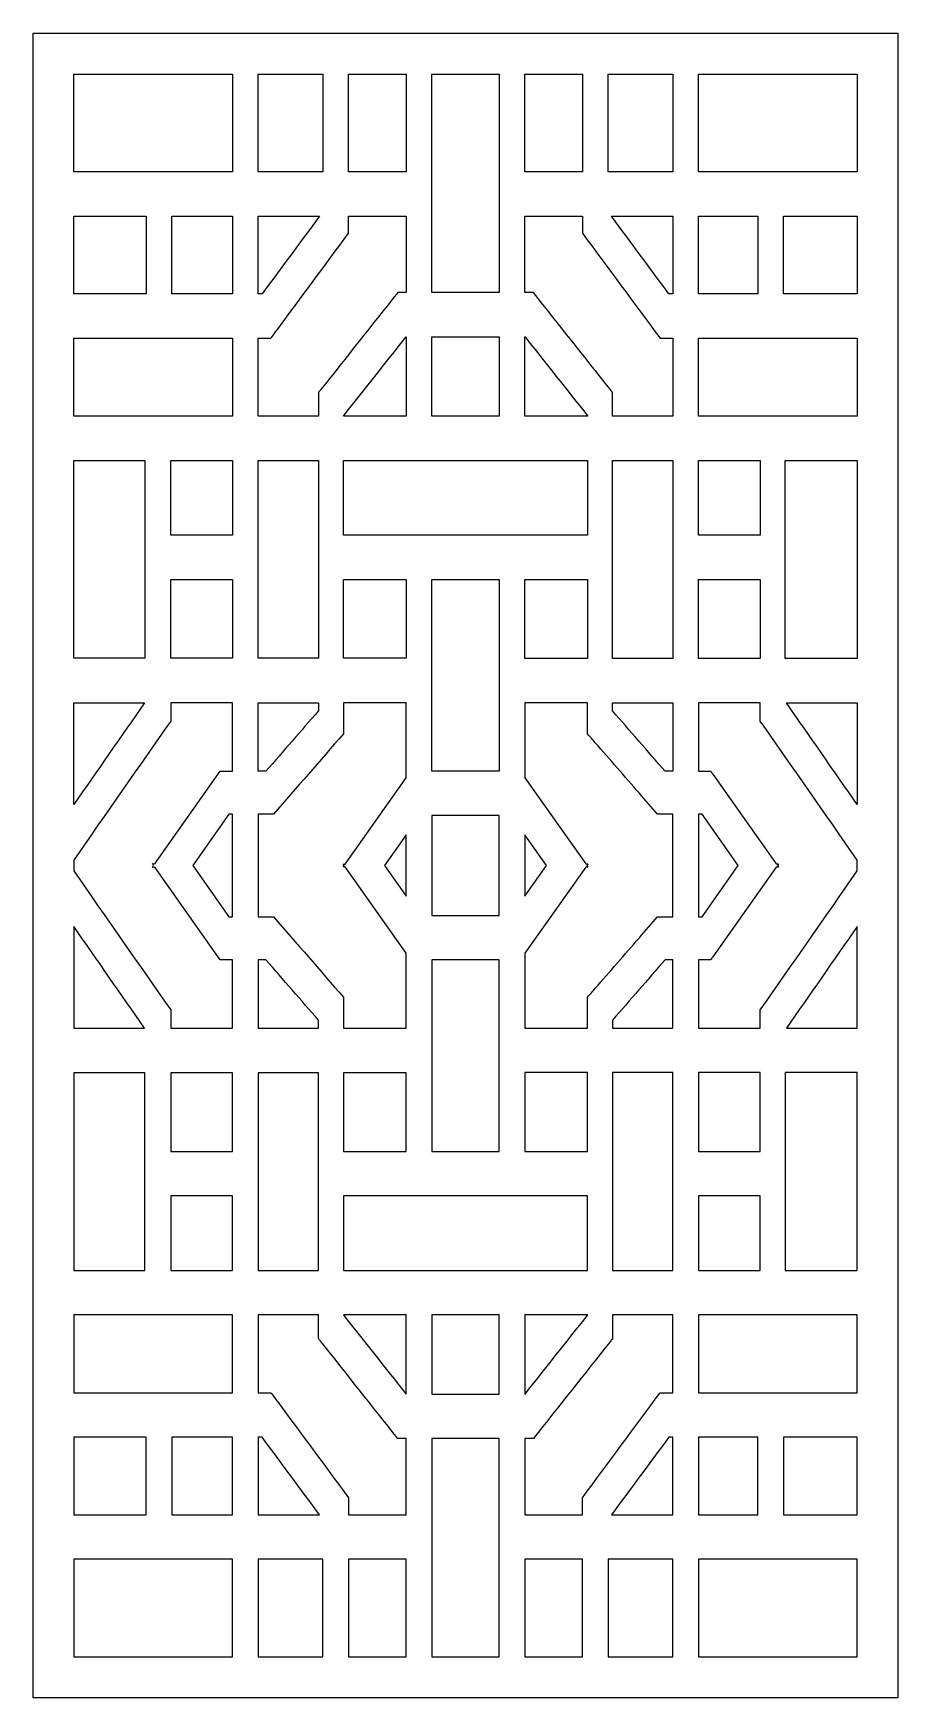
# Model space of a CAD drawing. Header units: centimetres. Extents: x -2.25 to 2.25, y -4.33 to 4.33.
import ezdxf

# ---------------------------------------------------------------- set-up
doc = ezdxf.new("R2010")
doc.units = ezdxf.units.CM
doc.header["$MEASUREMENT"] = 0
doc.layers.add('Layer 1', color=7, linetype='Continuous')

msp = doc.modelspace()

# ---------------------------------------------------------------- linework, layer by layer
at = {"layer": 'Layer 1', "color": 177}
for points, knots in [([(2.24906, -0.00897), (2.24906, -0.00897), (2.24906, 0.00897), (2.24906, 0.00897), (2.24906, 0.00897), (2.24906, 0.00897), (2.24906, 4.33143), (2.24906, 4.33143), (2.24906, 4.33143), (0.74969, 4.33143), (-0.74968, 4.33143), (-2.24906, 4.33143), (-2.24906, 4.33143), (-2.24906, 4.33143), (-2.24906, 0.00897), (-2.24906, 0.00897), (-2.24906, 0.00897), (-2.24906, 0.00897), (-2.24906, -0.00897), (-2.24906, -0.00897), (-2.24906, -0.00897), (-2.24906, -0.00897), (-2.24906, -4.33143), (-2.24906, -4.33143), (-2.24906, -4.33143), (-0.74968, -4.33143), (0.74969, -4.33143), (2.24906, -4.33143), (2.24906, -4.33143), (2.24906, -4.33143), (2.24906, -0.00897), (2.24906, -0.00897)], [0, 0, 0, 0, 0.1111111, 0.1111111, 0.1111111, 0.1111111, 0.2222222, 0.2222222, 0.2222222, 0.2222222, 0.3333333, 0.3333333, 0.3333333, 0.3333333, 0.4444444, 0.4444444, 0.4444444, 0.4444444, 0.5555556, 0.5555556, 0.5555556, 0.5555556, 0.6666667, 0.6666667, 0.6666667, 0.6666667, 0.7777778, 0.7777778, 0.7777778, 0.7777778, 1, 1, 1, 1]), ([(-2.03862, -0.00897), (-2.03862, -0.00897), (-2.03862, -0.00847), (-2.03862, -0.00847), (-2.03862, -0.00847), (-2.03862, -0.00847), (-2.03862, -0.0084), (-2.03862, -0.0084), (-2.03862, -0.0084), (-2.03862, -0.0084), (-2.03862, -0.0079), (-2.03862, -0.0079), (-2.03862, -0.0079), (-2.03862, -0.0079), (-2.03862, -0.00781), (-2.03862, -0.00781), (-2.03862, -0.00781), (-2.03862, -0.00781), (-2.03862, -0.00731), (-2.03862, -0.00731), (-2.03862, -0.00731), (-2.03862, -0.00731), (-2.03862, -0.00724), (-2.03862, -0.00724), (-2.03862, -0.00724), (-2.03862, -0.00724), (-2.03862, -0.00674), (-2.03862, -0.00674), (-2.03862, -0.00674), (-2.03862, -0.00674), (-2.03862, -0.00665), (-2.03862, -0.00665), (-2.03862, -0.00665), (-2.03862, -0.00665), (-2.03862, -0.00615), (-2.03862, -0.00615), (-2.03862, -0.00615), (-2.03862, -0.00615), (-2.03862, -0.00609), (-2.03862, -0.00609), (-2.03862, -0.00609), (-2.03862, -0.00609), (-2.03862, -0.00558), (-2.03862, -0.00558), (-2.03862, -0.00558), (-2.03862, -0.00558), (-2.03862, -0.00549), (-2.03862, -0.00549), (-2.03862, -0.00549), (-2.03862, -0.00549), (-2.03862, -0.00499), (-2.03862, -0.00499), (-2.03862, -0.00499), (-2.03862, -0.00499), (-2.03862, -0.00493), (-2.03862, -0.00493), (-2.03862, -0.00493), (-2.03862, -0.00493), (-2.03862, -0.00442), (-2.03862, -0.00442), (-2.03862, -0.00442), (-2.03862, -0.00442), (-2.03862, -0.00434), (-2.03862, -0.00434), (-2.03862, -0.00434), (-2.03862, -0.00434), (-2.03862, -0.00383), (-2.03862, -0.00383), (-2.03862, -0.00383), (-2.03862, -0.00383), (-2.03862, -0.00377), (-2.03862, -0.00377), (-2.03862, -0.00377), (-2.03862, -0.00377), (-2.03862, -0.00326), (-2.03862, -0.00326), (-2.03862, -0.00326), (-2.03862, -0.00326), (-2.03862, -0.00318), (-2.03862, -0.00318), (-2.03862, -0.00318), (-2.03862, -0.00318), (-2.03862, -0.00267), (-2.03862, -0.00267), (-2.03862, -0.00267), (-2.03862, -0.00267), (-2.03862, -0.00261), (-2.03862, -0.00261), (-2.03862, -0.00261), (-2.03862, -0.00261), (-2.03862, -0.00211), (-2.03862, -0.00211), (-2.03862, -0.00211), (-2.03862, -0.00211), (-2.03862, -0.00202), (-2.03862, -0.00202), (-2.03862, -0.00202), (-2.03862, -0.00202), (-2.03862, -0.00151), (-2.03862, -0.00151), (-2.03862, -0.00151), (-2.03862, -0.00151), (-2.03862, -0.00145), (-2.03862, -0.00145), (-2.03862, -0.00145), (-2.03862, -0.00145), (-2.03862, -0.00092), (-2.03862, -0.00092), (-2.03862, -0.00092), (-2.03862, -0.00092), (-2.03862, -0.00086), (-2.03862, -0.00086), (-2.03862, -0.00086), (-2.03862, -0.00086), (-2.03862, -0.00033), (-2.03862, -0.00033), (-2.03862, -0.00033), (-2.03862, -0.00033), (-2.03862, -0.00027), (-2.03862, -0.00027), (-2.03862, -0.00027), (-2.03862, -0.00027), (-2.03862, 0.00023), (-2.03862, 0.00023), (-2.03862, 0.00023), (-2.03862, 0.00023), (-2.03862, 0.00032), (-2.03862, 0.00032), (-2.03862, 0.00032), (-2.03862, 0.00032), (-2.03862, 0.00083), (-2.03862, 0.00083), (-2.03862, 0.00083), (-2.03862, 0.00083), (-2.03862, 0.00089), (-2.03862, 0.00089), (-2.03862, 0.00089), (-2.03862, 0.00089), (-2.03862, 0.00139), (-2.03862, 0.00139), (-2.03862, 0.00139), (-2.03862, 0.00139), (-2.03862, 0.00148), (-2.03862, 0.00148), (-2.03862, 0.00148), (-2.03862, 0.00148), (-2.03862, 0.00198), (-2.03862, 0.00198), (-2.03862, 0.00198), (-2.03862, 0.00198), (-2.03862, 0.00205), (-2.03862, 0.00205), (-2.03862, 0.00205), (-2.03862, 0.00205), (-2.03862, 0.00255), (-2.03862, 0.00255), (-2.03862, 0.00255), (-2.03862, 0.00255), (-2.03862, 0.00264), (-2.03862, 0.00264), (-2.03862, 0.00264), (-2.03862, 0.00264), (-2.03862, 0.00314), (-2.03862, 0.00314), (-2.03862, 0.00314), (-2.03862, 0.00314), (-2.03862, 0.00321), (-2.03862, 0.00321), (-2.03862, 0.00321), (-2.03862, 0.00321), (-2.03862, 0.00372), (-2.03862, 0.00372), (-2.03862, 0.00372), (-2.03862, 0.00372), (-2.03862, 0.0038), (-2.03862, 0.0038), (-2.03862, 0.0038), (-2.03862, 0.0038), (-2.03862, 0.00431), (-2.03862, 0.00431), (-2.03862, 0.00431), (-2.03862, 0.00431), (-2.03862, 0.00436), (-2.03862, 0.00436), (-2.03862, 0.00436), (-2.03862, 0.00436), (-2.03862, 0.00488), (-2.03862, 0.00488), (-2.03862, 0.00488), (-2.03862, 0.00488), (-2.03862, 0.00495), (-2.03862, 0.00495), (-2.03862, 0.00495), (-2.03862, 0.00495), (-2.03862, 0.00547), (-2.03862, 0.00547), (-2.03862, 0.00547), (-2.03862, 0.00547), (-2.03862, 0.00552), (-2.03862, 0.00552), (-2.03862, 0.00552), (-2.03862, 0.00552), (-2.03862, 0.00603), (-2.03862, 0.00603), (-2.03862, 0.00603), (-2.03862, 0.00603), (-2.03862, 0.00611), (-2.03862, 0.00611), (-2.03862, 0.00611), (-2.03862, 0.00611), (-2.03862, 0.00663), (-2.03862, 0.00663), (-2.03862, 0.00663), (-2.03862, 0.00663), (-2.03862, 0.00668), (-2.03862, 0.00668), (-2.03862, 0.00668), (-2.03862, 0.00668), (-2.03862, 0.00719), (-2.03862, 0.00719), (-2.03862, 0.00719), (-2.03862, 0.00719), (-2.03862, 0.00727), (-2.03862, 0.00727), (-2.03862, 0.00727), (-2.03862, 0.00727), (-2.03862, 0.00778), (-2.03862, 0.00778), (-2.03862, 0.00778), (-2.03862, 0.00778), (-2.03862, 0.00784), (-2.03862, 0.00784), (-2.03862, 0.00784), (-2.03862, 0.00784), (-2.03862, 0.00838), (-2.03862, 0.00838), (-2.03862, 0.00838), (-2.03862, 0.00838), (-2.03862, 0.00843), (-2.03862, 0.00843), (-2.03862, 0.00843), (-2.03862, 0.00843), (-2.03862, 0.00897), (-2.03862, 0.00897), (-2.03862, 0.00897), (-2.03862, 0.00897), (-2.03862, 0.02822), (-2.03862, 0.02822), (-2.03862, 0.02822), (-1.87046, 0.26945), (-1.70231, 0.51069), (-1.53415, 0.75192), (-1.53415, 0.75192), (-1.53415, 0.78349), (-1.53415, 0.81504), (-1.53415, 0.8466), (-1.53415, 0.8466), (-1.42676, 0.8466), (-1.31937, 0.8466), (-1.21199, 0.8466), (-1.21199, 0.8466), (-1.21199, 0.72792), (-1.21199, 0.60924), (-1.21199, 0.49056), (-1.21199, 0.49056), (-1.23337, 0.49056), (-1.25476, 0.49056), (-1.27615, 0.49056), (-1.27615, 0.49056), (-1.27615, 0.49056), (-1.61601, 0.0095), (-1.61601, 0.0095), (-1.61601, 0.0095), (-1.61601, 0.0095), (-1.62951, 0.0096), (-1.62951, 0.0096), (-1.62951, 0.0096), (-1.62951, 0.0096), (-1.62273, -0.00001), (-1.62273, -0.00001), (-1.62273, -0.00001), (-1.62273, -0.00001), (-1.62951, -0.0096), (-1.62951, -0.0096), (-1.62951, -0.0096), (-1.62951, -0.0096), (-1.61601, -0.00951), (-1.61601, -0.00951), (-1.61601, -0.00951), (-1.61601, -0.00951), (-1.27615, -0.49056), (-1.27615, -0.49056), (-1.27615, -0.49056), (-1.25476, -0.49056), (-1.23337, -0.49056), (-1.21199, -0.49056), (-1.21199, -0.49056), (-1.21199, -0.60924), (-1.21199, -0.72793), (-1.21199, -0.84661), (-1.21199, -0.84661), (-1.31937, -0.84661), (-1.42676, -0.84661), (-1.53415, -0.84661), (-1.53415, -0.84661), (-1.53415, -0.81505), (-1.53415, -0.78349), (-1.53415, -0.75192), (-1.53415, -0.75192), (-1.70231, -0.51069), (-1.87046, -0.26946), (-2.03862, -0.02822), (-2.03862, -0.02822), (-2.03862, -0.02822), (-2.03862, -0.00897), (-2.03862, -0.00897)], [0, 0, 0, 0, 0.0125, 0.0125, 0.0125, 0.0125, 0.025, 0.025, 0.025, 0.025, 0.0375, 0.0375, 0.0375, 0.0375, 0.05, 0.05, 0.05, 0.05, 0.0625, 0.0625, 0.0625, 0.0625, 0.075, 0.075, 0.075, 0.075, 0.0875, 0.0875, 0.0875, 0.0875, 0.1, 0.1, 0.1, 0.1, 0.1125, 0.1125, 0.1125, 0.1125, 0.125, 0.125, 0.125, 0.125, 0.1375, 0.1375, 0.1375, 0.1375, 0.15, 0.15, 0.15, 0.15, 0.1625, 0.1625, 0.1625, 0.1625, 0.175, 0.175, 0.175, 0.175, 0.1875, 0.1875, 0.1875, 0.1875, 0.2, 0.2, 0.2, 0.2, 0.2125, 0.2125, 0.2125, 0.2125, 0.225, 0.225, 0.225, 0.225, 0.2375, 0.2375, 0.2375, 0.2375, 0.25, 0.25, 0.25, 0.25, 0.2625, 0.2625, 0.2625, 0.2625, 0.275, 0.275, 0.275, 0.275, 0.2875, 0.2875, 0.2875, 0.2875, 0.3, 0.3, 0.3, 0.3, 0.3125, 0.3125, 0.3125, 0.3125, 0.325, 0.325, 0.325, 0.325, 0.3375, 0.3375, 0.3375, 0.3375, 0.35, 0.35, 0.35, 0.35, 0.3625, 0.3625, 0.3625, 0.3625, 0.375, 0.375, 0.375, 0.375, 0.3875, 0.3875, 0.3875, 0.3875, 0.4, 0.4, 0.4, 0.4, 0.4125, 0.4125, 0.4125, 0.4125, 0.425, 0.425, 0.425, 0.425, 0.4375, 0.4375, 0.4375, 0.4375, 0.45, 0.45, 0.45, 0.45, 0.4625, 0.4625, 0.4625, 0.4625, 0.475, 0.475, 0.475, 0.475, 0.4875, 0.4875, 0.4875, 0.4875, 0.5, 0.5, 0.5, 0.5, 0.5125, 0.5125, 0.5125, 0.5125, 0.525, 0.525, 0.525, 0.525, 0.5375, 0.5375, 0.5375, 0.5375, 0.55, 0.55, 0.55, 0.55, 0.5625, 0.5625, 0.5625, 0.5625, 0.575, 0.575, 0.575, 0.575, 0.5875, 0.5875, 0.5875, 0.5875, 0.6, 0.6, 0.6, 0.6, 0.6125, 0.6125, 0.6125, 0.6125, 0.625, 0.625, 0.625, 0.625, 0.6375, 0.6375, 0.6375, 0.6375, 0.65, 0.65, 0.65, 0.65, 0.6625, 0.6625, 0.6625, 0.6625, 0.675, 0.675, 0.675, 0.675, 0.6875, 0.6875, 0.6875, 0.6875, 0.7, 0.7, 0.7, 0.7, 0.7125, 0.7125, 0.7125, 0.7125, 0.725, 0.725, 0.725, 0.725, 0.7375, 0.7375, 0.7375, 0.7375, 0.75, 0.75, 0.75, 0.75, 0.7625, 0.7625, 0.7625, 0.7625, 0.775, 0.775, 0.775, 0.775, 0.7875, 0.7875, 0.7875, 0.7875, 0.8, 0.8, 0.8, 0.8, 0.8125, 0.8125, 0.8125, 0.8125, 0.825, 0.825, 0.825, 0.825, 0.8375, 0.8375, 0.8375, 0.8375, 0.85, 0.85, 0.85, 0.85, 0.8625, 0.8625, 0.8625, 0.8625, 0.875, 0.875, 0.875, 0.875, 0.8875, 0.8875, 0.8875, 0.8875, 0.9, 0.9, 0.9, 0.9, 0.9125, 0.9125, 0.9125, 0.9125, 0.925, 0.925, 0.925, 0.925, 0.9375, 0.9375, 0.9375, 0.9375, 0.95, 0.95, 0.95, 0.95, 0.9625, 0.9625, 0.9625, 0.9625, 0.975, 0.975, 0.975, 0.975, 1, 1, 1, 1]), ([(-1.0781, -0.00897), (-1.0781, -0.00897), (-1.0781, -0.00827), (-1.0781, -0.00827), (-1.0781, -0.00827), (-1.0781, -0.00827), (-1.0781, -0.00467), (-1.0781, -0.00467), (-1.0781, -0.00467), (-1.0781, -0.00467), (-1.0781, -0.00397), (-1.0781, -0.00397), (-1.0781, -0.00397), (-1.0781, -0.00397), (-1.0781, -0.00036), (-1.0781, -0.00036), (-1.0781, -0.00036), (-1.0781, -0.00036), (-1.0781, 0.00034), (-1.0781, 0.00034), (-1.0781, 0.00034), (-1.0781, 0.00034), (-1.0781, 0.00394), (-1.0781, 0.00394), (-1.0781, 0.00394), (-1.0781, 0.00394), (-1.0781, 0.00464), (-1.0781, 0.00464), (-1.0781, 0.00464), (-1.0781, 0.00464), (-1.0781, 0.00826), (-1.0781, 0.00826), (-1.0781, 0.00826), (-1.0781, 0.00826), (-1.0781, 0.00897), (-1.0781, 0.00897), (-1.0781, 0.00897), (-1.0781, 0.00897), (-1.0781, 0.26681), (-1.0781, 0.26681), (-1.0781, 0.26681), (-1.05193, 0.26681), (-1.02575, 0.26681), (-0.99957, 0.26681), (-0.99957, 0.26681), (-0.8782, 0.40615), (-0.75683, 0.54549), (-0.63546, 0.68483), (-0.63546, 0.68483), (-0.63546, 0.73875), (-0.63546, 0.79268), (-0.63546, 0.8466), (-0.63546, 0.8466), (-0.52644, 0.8466), (-0.41742, 0.8466), (-0.3084, 0.8466), (-0.3084, 0.8466), (-0.3084, 0.71659), (-0.3084, 0.58658), (-0.3084, 0.45657), (-0.3084, 0.45657), (-0.3084, 0.45657), (-0.62549, 0.00774), (-0.62549, 0.00774), (-0.62549, 0.00774), (-0.62549, 0.00774), (-0.6364, 0.00769), (-0.6364, 0.00769), (-0.6364, 0.00769), (-0.6364, 0.00769), (-0.63097, -0.00001), (-0.63097, -0.00001), (-0.63097, -0.00001), (-0.63097, -0.00001), (-0.6364, -0.00769), (-0.6364, -0.00769), (-0.6364, -0.00769), (-0.6364, -0.00769), (-0.62548, -0.00777), (-0.62548, -0.00777), (-0.62548, -0.00777), (-0.62548, -0.00777), (-0.3084, -0.45658), (-0.3084, -0.45658), (-0.3084, -0.45658), (-0.3084, -0.58659), (-0.3084, -0.7166), (-0.3084, -0.84661), (-0.3084, -0.84661), (-0.41742, -0.84661), (-0.52644, -0.84661), (-0.63546, -0.84661), (-0.63546, -0.84661), (-0.63546, -0.79268), (-0.63546, -0.73876), (-0.63546, -0.68483), (-0.63546, -0.68483), (-0.75683, -0.5455), (-0.8782, -0.40616), (-0.99957, -0.26682), (-0.99957, -0.26682), (-1.02575, -0.26682), (-1.05193, -0.26682), (-1.0781, -0.26682), (-1.0781, -0.26682), (-1.0781, -0.26682), (-1.0781, -0.00897), (-1.0781, -0.00897)], [0, 0, 0, 0, 0.0357143, 0.0357143, 0.0357143, 0.0357143, 0.0714286, 0.0714286, 0.0714286, 0.0714286, 0.1071429, 0.1071429, 0.1071429, 0.1071429, 0.1428571, 0.1428571, 0.1428571, 0.1428571, 0.1785714, 0.1785714, 0.1785714, 0.1785714, 0.2142857, 0.2142857, 0.2142857, 0.2142857, 0.25, 0.25, 0.25, 0.25, 0.2857143, 0.2857143, 0.2857143, 0.2857143, 0.3214286, 0.3214286, 0.3214286, 0.3214286, 0.3571429, 0.3571429, 0.3571429, 0.3571429, 0.3928571, 0.3928571, 0.3928571, 0.3928571, 0.4285714, 0.4285714, 0.4285714, 0.4285714, 0.4642857, 0.4642857, 0.4642857, 0.4642857, 0.5, 0.5, 0.5, 0.5, 0.5357143, 0.5357143, 0.5357143, 0.5357143, 0.5714286, 0.5714286, 0.5714286, 0.5714286, 0.6071429, 0.6071429, 0.6071429, 0.6071429, 0.6428571, 0.6428571, 0.6428571, 0.6428571, 0.6785714, 0.6785714, 0.6785714, 0.6785714, 0.7142857, 0.7142857, 0.7142857, 0.7142857, 0.75, 0.75, 0.75, 0.75, 0.7857143, 0.7857143, 0.7857143, 0.7857143, 0.8214286, 0.8214286, 0.8214286, 0.8214286, 0.8571429, 0.8571429, 0.8571429, 0.8571429, 0.8928571, 0.8928571, 0.8928571, 0.8928571, 0.9285714, 0.9285714, 0.9285714, 0.9285714, 1, 1, 1, 1]), ([(0.62533, -0.00797), (0.62533, -0.00797), (0.63658, -0.00795), (0.63658, -0.00795), (0.63658, -0.00795), (0.63658, -0.00795), (0.63095, -0.00001), (0.63095, -0.00001), (0.63095, -0.00001), (0.63095, -0.00001), (0.63658, 0.00794), (0.63658, 0.00794), (0.63658, 0.00794), (0.63658, 0.00794), (0.62533, 0.00794), (0.62533, 0.00794), (0.62533, 0.00794), (0.62533, 0.00794), (0.30849, 0.45647), (0.30849, 0.45647), (0.30849, 0.45647), (0.30849, 0.58651), (0.30849, 0.71656), (0.30849, 0.8466), (0.30849, 0.8466), (0.41748, 0.8466), (0.52647, 0.8466), (0.63547, 0.8466), (0.63547, 0.8466), (0.63547, 0.79926), (0.63547, 0.75191), (0.63547, 0.70457), (0.63547, 0.70457), (0.63547, 0.69799), (0.63547, 0.69141), (0.63547, 0.68483), (0.63547, 0.68483), (0.64869, 0.66965), (0.66192, 0.65446), (0.67514, 0.63929), (0.67514, 0.63929), (0.75167, 0.55143), (0.8282, 0.46357), (0.90472, 0.3757), (0.90472, 0.3757), (0.93635, 0.33941), (0.96797, 0.30311), (0.99958, 0.26681), (0.99958, 0.26681), (1.02576, 0.26681), (1.05194, 0.26681), (1.07811, 0.26681), (1.07811, 0.26681), (1.07811, 0.26681), (1.07811, 0.00897), (1.07811, 0.00897), (1.07811, 0.00897), (1.07811, 0.00897), (1.07811, 0.00826), (1.07811, 0.00826), (1.07811, 0.00826), (1.07811, 0.00826), (1.07811, 0.00464), (1.07811, 0.00464), (1.07811, 0.00464), (1.07811, 0.00464), (1.07811, 0.00394), (1.07811, 0.00394), (1.07811, 0.00394), (1.07811, 0.00394), (1.07811, 0.00034), (1.07811, 0.00034), (1.07811, 0.00034), (1.07811, 0.00034), (1.07811, -0.00036), (1.07811, -0.00036), (1.07811, -0.00036), (1.07811, -0.00036), (1.07811, -0.00397), (1.07811, -0.00397), (1.07811, -0.00397), (1.07811, -0.00397), (1.07811, -0.00467), (1.07811, -0.00467), (1.07811, -0.00467), (1.07811, -0.00467), (1.07811, -0.00827), (1.07811, -0.00827), (1.07811, -0.00827), (1.07811, -0.00827), (1.07811, -0.00897), (1.07811, -0.00897), (1.07811, -0.00897), (1.07811, -0.00897), (1.07811, -0.26682), (1.07811, -0.26682), (1.07811, -0.26682), (1.05194, -0.26682), (1.02576, -0.26682), (0.99958, -0.26682), (0.99958, -0.26682), (0.96797, -0.30311), (0.93635, -0.33941), (0.90472, -0.37571), (0.90472, -0.37571), (0.8282, -0.46357), (0.75167, -0.55143), (0.67514, -0.63929), (0.67514, -0.63929), (0.66192, -0.65447), (0.64869, -0.66965), (0.63547, -0.68483), (0.63547, -0.68483), (0.63547, -0.69141), (0.63547, -0.69799), (0.63547, -0.70457), (0.63547, -0.70457), (0.63547, -0.75192), (0.63547, -0.79926), (0.63547, -0.84661), (0.63547, -0.84661), (0.52647, -0.84661), (0.41748, -0.84661), (0.30849, -0.84661), (0.30849, -0.84661), (0.30849, -0.71656), (0.30849, -0.58651), (0.30849, -0.45647), (0.30849, -0.45647), (0.30849, -0.45647), (0.62533, -0.00797), (0.62533, -0.00797)], [0, 0, 0, 0, 0.0294118, 0.0294118, 0.0294118, 0.0294118, 0.0588235, 0.0588235, 0.0588235, 0.0588235, 0.0882353, 0.0882353, 0.0882353, 0.0882353, 0.1176471, 0.1176471, 0.1176471, 0.1176471, 0.1470588, 0.1470588, 0.1470588, 0.1470588, 0.1764706, 0.1764706, 0.1764706, 0.1764706, 0.2058824, 0.2058824, 0.2058824, 0.2058824, 0.2352941, 0.2352941, 0.2352941, 0.2352941, 0.2647059, 0.2647059, 0.2647059, 0.2647059, 0.2941176, 0.2941176, 0.2941176, 0.2941176, 0.3235294, 0.3235294, 0.3235294, 0.3235294, 0.3529412, 0.3529412, 0.3529412, 0.3529412, 0.3823529, 0.3823529, 0.3823529, 0.3823529, 0.4117647, 0.4117647, 0.4117647, 0.4117647, 0.4411765, 0.4411765, 0.4411765, 0.4411765, 0.4705882, 0.4705882, 0.4705882, 0.4705882, 0.5, 0.5, 0.5, 0.5, 0.5294118, 0.5294118, 0.5294118, 0.5294118, 0.5588235, 0.5588235, 0.5588235, 0.5588235, 0.5882353, 0.5882353, 0.5882353, 0.5882353, 0.6176471, 0.6176471, 0.6176471, 0.6176471, 0.6470588, 0.6470588, 0.6470588, 0.6470588, 0.6764706, 0.6764706, 0.6764706, 0.6764706, 0.7058824, 0.7058824, 0.7058824, 0.7058824, 0.7352941, 0.7352941, 0.7352941, 0.7352941, 0.7647059, 0.7647059, 0.7647059, 0.7647059, 0.7941176, 0.7941176, 0.7941176, 0.7941176, 0.8235294, 0.8235294, 0.8235294, 0.8235294, 0.8529412, 0.8529412, 0.8529412, 0.8529412, 0.8823529, 0.8823529, 0.8823529, 0.8823529, 0.9117647, 0.9117647, 0.9117647, 0.9117647, 0.9411765, 0.9411765, 0.9411765, 0.9411765, 1, 1, 1, 1]), ([(1.61678, -0.00841), (1.61678, -0.00841), (1.62861, -0.00832), (1.62861, -0.00832), (1.62861, -0.00832), (1.62861, -0.00832), (1.62271, -0.00001), (1.62271, -0.00001), (1.62271, -0.00001), (1.62271, -0.00001), (1.62861, 0.00832), (1.62861, 0.00832), (1.62861, 0.00832), (1.62861, 0.00832), (1.61679, 0.00838), (1.61679, 0.00838), (1.61679, 0.00838), (1.61679, 0.00838), (1.28687, 0.47539), (1.28687, 0.47539), (1.28687, 0.47539), (1.2833, 0.48044), (1.27974, 0.4855), (1.27616, 0.49056), (1.27616, 0.49056), (1.25477, 0.49056), (1.23338, 0.49056), (1.21199, 0.49056), (1.21199, 0.49056), (1.21199, 0.60924), (1.21199, 0.72792), (1.21199, 0.8466), (1.21199, 0.8466), (1.31938, 0.8466), (1.42677, 0.8466), (1.53416, 0.8466), (1.53416, 0.8466), (1.53416, 0.81504), (1.53416, 0.78349), (1.53416, 0.75192), (1.53416, 0.75192), (1.70231, 0.51069), (1.87047, 0.26945), (2.03862, 0.02822), (2.03862, 0.02822), (2.03862, 0.02822), (2.03862, 0.00897), (2.03862, 0.00897), (2.03862, 0.00897), (2.03862, 0.00897), (2.03862, 0.00843), (2.03862, 0.00843), (2.03862, 0.00843), (2.03862, 0.00843), (2.03862, 0.00838), (2.03862, 0.00838), (2.03862, 0.00838), (2.03862, 0.00838), (2.03862, 0.00784), (2.03862, 0.00784), (2.03862, 0.00784), (2.03862, 0.00784), (2.03862, 0.00778), (2.03862, 0.00778), (2.03862, 0.00778), (2.03862, 0.00778), (2.03862, 0.00727), (2.03862, 0.00727), (2.03862, 0.00727), (2.03862, 0.00727), (2.03862, 0.00719), (2.03862, 0.00719), (2.03862, 0.00719), (2.03862, 0.00719), (2.03862, 0.00668), (2.03862, 0.00668), (2.03862, 0.00668), (2.03862, 0.00668), (2.03862, 0.00663), (2.03862, 0.00663), (2.03862, 0.00663), (2.03862, 0.00663), (2.03862, 0.00611), (2.03862, 0.00611), (2.03862, 0.00611), (2.03862, 0.00611), (2.03862, 0.00603), (2.03862, 0.00603), (2.03862, 0.00603), (2.03862, 0.00603), (2.03862, 0.00552), (2.03862, 0.00552), (2.03862, 0.00552), (2.03862, 0.00552), (2.03862, 0.00547), (2.03862, 0.00547), (2.03862, 0.00547), (2.03862, 0.00547), (2.03862, 0.00495), (2.03862, 0.00495), (2.03862, 0.00495), (2.03862, 0.00495), (2.03862, 0.00488), (2.03862, 0.00488), (2.03862, 0.00488), (2.03862, 0.00488), (2.03862, 0.00436), (2.03862, 0.00436), (2.03862, 0.00436), (2.03862, 0.00436), (2.03862, 0.00431), (2.03862, 0.00431), (2.03862, 0.00431), (2.03862, 0.00431), (2.03862, 0.0038), (2.03862, 0.0038), (2.03862, 0.0038), (2.03862, 0.0038), (2.03862, 0.00372), (2.03862, 0.00372), (2.03862, 0.00372), (2.03862, 0.00372), (2.03862, 0.00321), (2.03862, 0.00321), (2.03862, 0.00321), (2.03862, 0.00321), (2.03862, 0.00314), (2.03862, 0.00314), (2.03862, 0.00314), (2.03862, 0.00314), (2.03862, 0.00264), (2.03862, 0.00264), (2.03862, 0.00264), (2.03862, 0.00264), (2.03862, 0.00255), (2.03862, 0.00255), (2.03862, 0.00255), (2.03862, 0.00255), (2.03862, 0.00205), (2.03862, 0.00205), (2.03862, 0.00205), (2.03862, 0.00205), (2.03862, 0.00198), (2.03862, 0.00198), (2.03862, 0.00198), (2.03862, 0.00198), (2.03862, 0.00148), (2.03862, 0.00148), (2.03862, 0.00148), (2.03862, 0.00148), (2.03862, 0.00139), (2.03862, 0.00139), (2.03862, 0.00139), (2.03862, 0.00139), (2.03862, 0.00089), (2.03862, 0.00089), (2.03862, 0.00089), (2.03862, 0.00089), (2.03862, 0.00083), (2.03862, 0.00083), (2.03862, 0.00083), (2.03862, 0.00083), (2.03862, 0.00032), (2.03862, 0.00032), (2.03862, 0.00032), (2.03862, 0.00032), (2.03862, 0.00023), (2.03862, 0.00023), (2.03862, 0.00023), (2.03862, 0.00023), (2.03862, -0.00027), (2.03862, -0.00027), (2.03862, -0.00027), (2.03862, -0.00027), (2.03862, -0.00033), (2.03862, -0.00033), (2.03862, -0.00033), (2.03862, -0.00033), (2.03862, -0.00086), (2.03862, -0.00086), (2.03862, -0.00086), (2.03862, -0.00086), (2.03862, -0.00092), (2.03862, -0.00092), (2.03862, -0.00092), (2.03862, -0.00092), (2.03862, -0.00145), (2.03862, -0.00145), (2.03862, -0.00145), (2.03862, -0.00145), (2.03862, -0.00151), (2.03862, -0.00151), (2.03862, -0.00151), (2.03862, -0.00151), (2.03862, -0.00202), (2.03862, -0.00202), (2.03862, -0.00202), (2.03862, -0.00202), (2.03862, -0.00211), (2.03862, -0.00211), (2.03862, -0.00211), (2.03862, -0.00211), (2.03862, -0.00261), (2.03862, -0.00261), (2.03862, -0.00261), (2.03862, -0.00261), (2.03862, -0.00267), (2.03862, -0.00267), (2.03862, -0.00267), (2.03862, -0.00267), (2.03862, -0.00318), (2.03862, -0.00318), (2.03862, -0.00318), (2.03862, -0.00318), (2.03862, -0.00326), (2.03862, -0.00326), (2.03862, -0.00326), (2.03862, -0.00326), (2.03862, -0.00377), (2.03862, -0.00377), (2.03862, -0.00377), (2.03862, -0.00377), (2.03862, -0.00383), (2.03862, -0.00383), (2.03862, -0.00383), (2.03862, -0.00383), (2.03862, -0.00434), (2.03862, -0.00434), (2.03862, -0.00434), (2.03862, -0.00434), (2.03862, -0.00442), (2.03862, -0.00442), (2.03862, -0.00442), (2.03862, -0.00442), (2.03862, -0.00493), (2.03862, -0.00493), (2.03862, -0.00493), (2.03862, -0.00493), (2.03862, -0.00499), (2.03862, -0.00499), (2.03862, -0.00499), (2.03862, -0.00499), (2.03862, -0.00549), (2.03862, -0.00549), (2.03862, -0.00549), (2.03862, -0.00549), (2.03862, -0.00558), (2.03862, -0.00558), (2.03862, -0.00558), (2.03862, -0.00558), (2.03862, -0.00609), (2.03862, -0.00609), (2.03862, -0.00609), (2.03862, -0.00609), (2.03862, -0.00615), (2.03862, -0.00615), (2.03862, -0.00615), (2.03862, -0.00615), (2.03862, -0.00665), (2.03862, -0.00665), (2.03862, -0.00665), (2.03862, -0.00665), (2.03862, -0.00674), (2.03862, -0.00674), (2.03862, -0.00674), (2.03862, -0.00674), (2.03862, -0.00724), (2.03862, -0.00724), (2.03862, -0.00724), (2.03862, -0.00724), (2.03862, -0.00731), (2.03862, -0.00731), (2.03862, -0.00731), (2.03862, -0.00731), (2.03862, -0.00781), (2.03862, -0.00781), (2.03862, -0.00781), (2.03862, -0.00781), (2.03862, -0.0079), (2.03862, -0.0079), (2.03862, -0.0079), (2.03862, -0.0079), (2.03862, -0.0084), (2.03862, -0.0084), (2.03862, -0.0084), (2.03862, -0.0084), (2.03862, -0.00847), (2.03862, -0.00847), (2.03862, -0.00847), (2.03862, -0.00847), (2.03862, -0.00897), (2.03862, -0.00897), (2.03862, -0.00897), (2.03862, -0.00897), (2.03862, -0.02822), (2.03862, -0.02822), (2.03862, -0.02822), (1.87047, -0.26946), (1.70231, -0.51069), (1.53416, -0.75192), (1.53416, -0.75192), (1.53416, -0.78349), (1.53416, -0.81505), (1.53416, -0.84661), (1.53416, -0.84661), (1.42677, -0.84661), (1.31938, -0.84661), (1.21199, -0.84661), (1.21199, -0.84661), (1.21199, -0.72793), (1.21199, -0.60924), (1.21199, -0.49056), (1.21199, -0.49056), (1.23338, -0.49056), (1.25477, -0.49056), (1.27616, -0.49056), (1.27616, -0.49056), (1.27974, -0.4855), (1.2833, -0.48044), (1.28687, -0.47539), (1.28687, -0.47539), (1.28687, -0.47539), (1.61678, -0.00841), (1.61678, -0.00841)], [0, 0, 0, 0, 0.0121951, 0.0121951, 0.0121951, 0.0121951, 0.0243902, 0.0243902, 0.0243902, 0.0243902, 0.0365854, 0.0365854, 0.0365854, 0.0365854, 0.0487805, 0.0487805, 0.0487805, 0.0487805, 0.0609756, 0.0609756, 0.0609756, 0.0609756, 0.0731707, 0.0731707, 0.0731707, 0.0731707, 0.0853659, 0.0853659, 0.0853659, 0.0853659, 0.097561, 0.097561, 0.097561, 0.097561, 0.1097561, 0.1097561, 0.1097561, 0.1097561, 0.1219512, 0.1219512, 0.1219512, 0.1219512, 0.1341463, 0.1341463, 0.1341463, 0.1341463, 0.1463415, 0.1463415, 0.1463415, 0.1463415, 0.1585366, 0.1585366, 0.1585366, 0.1585366, 0.1707317, 0.1707317, 0.1707317, 0.1707317, 0.1829268, 0.1829268, 0.1829268, 0.1829268, 0.195122, 0.195122, 0.195122, 0.195122, 0.2073171, 0.2073171, 0.2073171, 0.2073171, 0.2195122, 0.2195122, 0.2195122, 0.2195122, 0.2317073, 0.2317073, 0.2317073, 0.2317073, 0.2439024, 0.2439024, 0.2439024, 0.2439024, 0.2560976, 0.2560976, 0.2560976, 0.2560976, 0.2682927, 0.2682927, 0.2682927, 0.2682927, 0.2804878, 0.2804878, 0.2804878, 0.2804878, 0.2926829, 0.2926829, 0.2926829, 0.2926829, 0.304878, 0.304878, 0.304878, 0.304878, 0.3170732, 0.3170732, 0.3170732, 0.3170732, 0.3292683, 0.3292683, 0.3292683, 0.3292683, 0.3414634, 0.3414634, 0.3414634, 0.3414634, 0.3536585, 0.3536585, 0.3536585, 0.3536585, 0.3658537, 0.3658537, 0.3658537, 0.3658537, 0.3780488, 0.3780488, 0.3780488, 0.3780488, 0.3902439, 0.3902439, 0.3902439, 0.3902439, 0.402439, 0.402439, 0.402439, 0.402439, 0.4146341, 0.4146341, 0.4146341, 0.4146341, 0.4268293, 0.4268293, 0.4268293, 0.4268293, 0.4390244, 0.4390244, 0.4390244, 0.4390244, 0.4512195, 0.4512195, 0.4512195, 0.4512195, 0.4634146, 0.4634146, 0.4634146, 0.4634146, 0.4756098, 0.4756098, 0.4756098, 0.4756098, 0.4878049, 0.4878049, 0.4878049, 0.4878049, 0.5, 0.5, 0.5, 0.5, 0.5121951, 0.5121951, 0.5121951, 0.5121951, 0.5243902, 0.5243902, 0.5243902, 0.5243902, 0.5365854, 0.5365854, 0.5365854, 0.5365854, 0.5487805, 0.5487805, 0.5487805, 0.5487805, 0.5609756, 0.5609756, 0.5609756, 0.5609756, 0.5731707, 0.5731707, 0.5731707, 0.5731707, 0.5853659, 0.5853659, 0.5853659, 0.5853659, 0.597561, 0.597561, 0.597561, 0.597561, 0.6097561, 0.6097561, 0.6097561, 0.6097561, 0.6219512, 0.6219512, 0.6219512, 0.6219512, 0.6341463, 0.6341463, 0.6341463, 0.6341463, 0.6463415, 0.6463415, 0.6463415, 0.6463415, 0.6585366, 0.6585366, 0.6585366, 0.6585366, 0.6707317, 0.6707317, 0.6707317, 0.6707317, 0.6829268, 0.6829268, 0.6829268, 0.6829268, 0.695122, 0.695122, 0.695122, 0.695122, 0.7073171, 0.7073171, 0.7073171, 0.7073171, 0.7195122, 0.7195122, 0.7195122, 0.7195122, 0.7317073, 0.7317073, 0.7317073, 0.7317073, 0.7439024, 0.7439024, 0.7439024, 0.7439024, 0.7560976, 0.7560976, 0.7560976, 0.7560976, 0.7682927, 0.7682927, 0.7682927, 0.7682927, 0.7804878, 0.7804878, 0.7804878, 0.7804878, 0.7926829, 0.7926829, 0.7926829, 0.7926829, 0.804878, 0.804878, 0.804878, 0.804878, 0.8170732, 0.8170732, 0.8170732, 0.8170732, 0.8292683, 0.8292683, 0.8292683, 0.8292683, 0.8414634, 0.8414634, 0.8414634, 0.8414634, 0.8536585, 0.8536585, 0.8536585, 0.8536585, 0.8658537, 0.8658537, 0.8658537, 0.8658537, 0.8780488, 0.8780488, 0.8780488, 0.8780488, 0.8902439, 0.8902439, 0.8902439, 0.8902439, 0.902439, 0.902439, 0.902439, 0.902439, 0.9146341, 0.9146341, 0.9146341, 0.9146341, 0.9268293, 0.9268293, 0.9268293, 0.9268293, 0.9390244, 0.9390244, 0.9390244, 0.9390244, 0.9512195, 0.9512195, 0.9512195, 0.9512195, 0.9634146, 0.9634146, 0.9634146, 0.9634146, 0.9756098, 0.9756098, 0.9756098, 0.9756098, 1, 1, 1, 1]), ([(-1.41921, -0.00001), (-1.41921, -0.00001), (-1.23069, 0.26681), (-1.23069, 0.26681), (-1.23069, 0.26681), (-1.22445, 0.26681), (-1.21822, 0.26681), (-1.21199, 0.26681), (-1.21199, 0.26681), (-1.21199, 0.26681), (-1.21199, 0.00897), (-1.21199, 0.00897), (-1.21199, 0.00897), (-1.21199, 0.00897), (-1.21199, 0.00826), (-1.21199, 0.00826), (-1.21199, 0.00826), (-1.21199, 0.00826), (-1.21199, 0.00464), (-1.21199, 0.00464), (-1.21199, 0.00464), (-1.21199, 0.00464), (-1.21199, 0.00394), (-1.21199, 0.00394), (-1.21199, 0.00394), (-1.21199, 0.00394), (-1.21199, 0.00034), (-1.21199, 0.00034), (-1.21199, 0.00034), (-1.21199, 0.00034), (-1.21199, -0.00036), (-1.21199, -0.00036), (-1.21199, -0.00036), (-1.21199, -0.00036), (-1.21199, -0.00397), (-1.21199, -0.00397), (-1.21199, -0.00397), (-1.21199, -0.00397), (-1.21199, -0.00467), (-1.21199, -0.00467), (-1.21199, -0.00467), (-1.21199, -0.00467), (-1.21199, -0.00827), (-1.21199, -0.00827), (-1.21199, -0.00827), (-1.21199, -0.00827), (-1.21199, -0.00897), (-1.21199, -0.00897), (-1.21199, -0.00897), (-1.21199, -0.00897), (-1.21199, -0.26682), (-1.21199, -0.26682), (-1.21199, -0.26682), (-1.21822, -0.26682), (-1.22445, -0.26682), (-1.23069, -0.26682), (-1.23069, -0.26682), (-1.23069, -0.26682), (-1.41921, -0.00001), (-1.41921, -0.00001)], [0, 0, 0, 0, 0.0625, 0.0625, 0.0625, 0.0625, 0.125, 0.125, 0.125, 0.125, 0.1875, 0.1875, 0.1875, 0.1875, 0.25, 0.25, 0.25, 0.25, 0.3125, 0.3125, 0.3125, 0.3125, 0.375, 0.375, 0.375, 0.375, 0.4375, 0.4375, 0.4375, 0.4375, 0.5, 0.5, 0.5, 0.5, 0.5625, 0.5625, 0.5625, 0.5625, 0.625, 0.625, 0.625, 0.625, 0.6875, 0.6875, 0.6875, 0.6875, 0.75, 0.75, 0.75, 0.75, 0.8125, 0.8125, 0.8125, 0.8125, 0.875, 0.875, 0.875, 0.875, 1, 1, 1, 1]), ([(1.21199, -0.00897), (1.21199, -0.00897), (1.21199, -0.00827), (1.21199, -0.00827), (1.21199, -0.00827), (1.21199, -0.00827), (1.21199, -0.00467), (1.21199, -0.00467), (1.21199, -0.00467), (1.21199, -0.00467), (1.21199, -0.00397), (1.21199, -0.00397), (1.21199, -0.00397), (1.21199, -0.00397), (1.21199, -0.00036), (1.21199, -0.00036), (1.21199, -0.00036), (1.21199, -0.00036), (1.21199, 0.00034), (1.21199, 0.00034), (1.21199, 0.00034), (1.21199, 0.00034), (1.21199, 0.00394), (1.21199, 0.00394), (1.21199, 0.00394), (1.21199, 0.00394), (1.21199, 0.00464), (1.21199, 0.00464), (1.21199, 0.00464), (1.21199, 0.00464), (1.21199, 0.00826), (1.21199, 0.00826), (1.21199, 0.00826), (1.21199, 0.00826), (1.21199, 0.00897), (1.21199, 0.00897), (1.21199, 0.00897), (1.21199, 0.00897), (1.21199, 0.26681), (1.21199, 0.26681), (1.21199, 0.26681), (1.21823, 0.26681), (1.22446, 0.26681), (1.23069, 0.26681), (1.23069, 0.26681), (1.23069, 0.26681), (1.4192, -0.00001), (1.4192, -0.00001), (1.4192, -0.00001), (1.4192, -0.00001), (1.23069, -0.26682), (1.23069, -0.26682), (1.23069, -0.26682), (1.22446, -0.26682), (1.21823, -0.26682), (1.21199, -0.26682), (1.21199, -0.26682), (1.21199, -0.26682), (1.21199, -0.00897), (1.21199, -0.00897)], [0, 0, 0, 0, 0.0625, 0.0625, 0.0625, 0.0625, 0.125, 0.125, 0.125, 0.125, 0.1875, 0.1875, 0.1875, 0.1875, 0.25, 0.25, 0.25, 0.25, 0.3125, 0.3125, 0.3125, 0.3125, 0.375, 0.375, 0.375, 0.375, 0.4375, 0.4375, 0.4375, 0.4375, 0.5, 0.5, 0.5, 0.5, 0.5625, 0.5625, 0.5625, 0.5625, 0.625, 0.625, 0.625, 0.625, 0.6875, 0.6875, 0.6875, 0.6875, 0.75, 0.75, 0.75, 0.75, 0.8125, 0.8125, 0.8125, 0.8125, 0.875, 0.875, 0.875, 0.875, 1, 1, 1, 1]), ([(-0.17451, -0.00897), (-0.17451, -0.00897), (-0.17451, -0.00783), (-0.17451, -0.00783), (-0.17451, -0.00783), (-0.17451, -0.00783), (-0.17451, -0.00479), (-0.17451, -0.00479), (-0.17451, -0.00479), (-0.17451, -0.00479), (-0.17451, -0.00364), (-0.17451, -0.00364), (-0.17451, -0.00364), (-0.17451, -0.00364), (-0.17451, -0.00058), (-0.17451, -0.00058), (-0.17451, -0.00058), (-0.17451, -0.00058), (-0.17451, 0.00057), (-0.17451, 0.00057), (-0.17451, 0.00057), (-0.17451, 0.00057), (-0.17451, 0.00361), (-0.17451, 0.00361), (-0.17451, 0.00361), (-0.17451, 0.00361), (-0.17451, 0.00476), (-0.17451, 0.00476), (-0.17451, 0.00476), (-0.17451, 0.00476), (-0.17451, 0.00782), (-0.17451, 0.00782), (-0.17451, 0.00782), (-0.17451, 0.00782), (-0.17451, 0.00897), (-0.17451, 0.00897), (-0.17451, 0.00897), (-0.17451, 0.00897), (-0.17451, 0.25972), (-0.17451, 0.25972), (-0.17451, 0.25972), (-0.05814, 0.25972), (0.05823, 0.25972), (0.1746, 0.25972), (0.1746, 0.25972), (0.1746, 0.25972), (0.1746, 0.00897), (0.1746, 0.00897), (0.1746, 0.00897), (0.1746, 0.00897), (0.1746, 0.00782), (0.1746, 0.00782), (0.1746, 0.00782), (0.1746, 0.00782), (0.1746, 0.00476), (0.1746, 0.00476), (0.1746, 0.00476), (0.1746, 0.00476), (0.1746, 0.00361), (0.1746, 0.00361), (0.1746, 0.00361), (0.1746, 0.00361), (0.1746, 0.00057), (0.1746, 0.00057), (0.1746, 0.00057), (0.1746, 0.00057), (0.1746, -0.00058), (0.1746, -0.00058), (0.1746, -0.00058), (0.1746, -0.00058), (0.1746, -0.00364), (0.1746, -0.00364), (0.1746, -0.00364), (0.1746, -0.00364), (0.1746, -0.00479), (0.1746, -0.00479), (0.1746, -0.00479), (0.1746, -0.00479), (0.1746, -0.00783), (0.1746, -0.00783), (0.1746, -0.00783), (0.1746, -0.00783), (0.1746, -0.00897), (0.1746, -0.00897), (0.1746, -0.00897), (0.1746, -0.00897), (0.1746, -0.25972), (0.1746, -0.25972), (0.1746, -0.25972), (0.05823, -0.25972), (-0.05814, -0.25972), (-0.17451, -0.25972), (-0.17451, -0.25972), (-0.17451, -0.25972), (-0.17451, -0.00897), (-0.17451, -0.00897)], [0, 0, 0, 0, 0.04, 0.04, 0.04, 0.04, 0.08, 0.08, 0.08, 0.08, 0.12, 0.12, 0.12, 0.12, 0.16, 0.16, 0.16, 0.16, 0.2, 0.2, 0.2, 0.2, 0.24, 0.24, 0.24, 0.24, 0.28, 0.28, 0.28, 0.28, 0.32, 0.32, 0.32, 0.32, 0.36, 0.36, 0.36, 0.36, 0.4, 0.4, 0.4, 0.4, 0.44, 0.44, 0.44, 0.44, 0.48, 0.48, 0.48, 0.48, 0.52, 0.52, 0.52, 0.52, 0.56, 0.56, 0.56, 0.56, 0.6, 0.6, 0.6, 0.6, 0.64, 0.64, 0.64, 0.64, 0.68, 0.68, 0.68, 0.68, 0.72, 0.72, 0.72, 0.72, 0.76, 0.76, 0.76, 0.76, 0.8, 0.8, 0.8, 0.8, 0.84, 0.84, 0.84, 0.84, 0.88, 0.88, 0.88, 0.88, 0.92, 0.92, 0.92, 0.92, 1, 1, 1, 1]), ([(-0.42098, -0.00001), (-0.42098, -0.00001), (-0.3084, 0.15935), (-0.3084, 0.15935), (-0.3084, 0.15935), (-0.3084, 0.15935), (-0.3084, 0.00897), (-0.3084, 0.00897), (-0.3084, 0.00897), (-0.3084, 0.00897), (-0.3084, 0.00679), (-0.3084, 0.00679), (-0.3084, 0.00679), (-0.3084, 0.00679), (-0.3084, 0.00632), (-0.3084, 0.00632), (-0.3084, 0.00632), (-0.3084, 0.00632), (-0.3084, 0.00417), (-0.3084, 0.00417), (-0.3084, 0.00417), (-0.3084, 0.00417), (-0.3084, 0.00369), (-0.3084, 0.00369), (-0.3084, 0.00369), (-0.3084, 0.00369), (-0.3084, 0.00154), (-0.3084, 0.00154), (-0.3084, 0.00154), (-0.3084, 0.00154), (-0.3084, 0.00107), (-0.3084, 0.00107), (-0.3084, 0.00107), (-0.3084, 0.00107), (-0.3084, -0.0011), (-0.3084, -0.0011), (-0.3084, -0.0011), (-0.3084, -0.0011), (-0.3084, -0.00155), (-0.3084, -0.00155), (-0.3084, -0.00155), (-0.3084, -0.00155), (-0.3084, -0.00372), (-0.3084, -0.00372), (-0.3084, -0.00372), (-0.3084, -0.00372), (-0.3084, -0.00419), (-0.3084, -0.00419), (-0.3084, -0.00419), (-0.3084, -0.00419), (-0.3084, -0.00635), (-0.3084, -0.00635), (-0.3084, -0.00635), (-0.3084, -0.00635), (-0.3084, -0.00682), (-0.3084, -0.00682), (-0.3084, -0.00682), (-0.3084, -0.00682), (-0.3084, -0.00897), (-0.3084, -0.00897), (-0.3084, -0.00897), (-0.3084, -0.00897), (-0.3084, -0.15935), (-0.3084, -0.15935), (-0.3084, -0.15935), (-0.3084, -0.15935), (-0.42098, -0.00001), (-0.42098, -0.00001)], [0, 0, 0, 0, 0.0555556, 0.0555556, 0.0555556, 0.0555556, 0.1111111, 0.1111111, 0.1111111, 0.1111111, 0.1666667, 0.1666667, 0.1666667, 0.1666667, 0.2222222, 0.2222222, 0.2222222, 0.2222222, 0.2777778, 0.2777778, 0.2777778, 0.2777778, 0.3333333, 0.3333333, 0.3333333, 0.3333333, 0.3888889, 0.3888889, 0.3888889, 0.3888889, 0.4444444, 0.4444444, 0.4444444, 0.4444444, 0.5, 0.5, 0.5, 0.5, 0.5555556, 0.5555556, 0.5555556, 0.5555556, 0.6111111, 0.6111111, 0.6111111, 0.6111111, 0.6666667, 0.6666667, 0.6666667, 0.6666667, 0.7222222, 0.7222222, 0.7222222, 0.7222222, 0.7777778, 0.7777778, 0.7777778, 0.7777778, 0.8333333, 0.8333333, 0.8333333, 0.8333333, 0.8888889, 0.8888889, 0.8888889, 0.8888889, 1, 1, 1, 1]), ([(0.30849, -0.00897), (0.30849, -0.00897), (0.30849, -0.00681), (0.30849, -0.00681), (0.30849, -0.00681), (0.30849, -0.00681), (0.30849, -0.00635), (0.30849, -0.00635), (0.30849, -0.00635), (0.30849, -0.00635), (0.30849, -0.00419), (0.30849, -0.00419), (0.30849, -0.00419), (0.30849, -0.00419), (0.30849, -0.00372), (0.30849, -0.00372), (0.30849, -0.00372), (0.30849, -0.00372), (0.30849, -0.00155), (0.30849, -0.00155), (0.30849, -0.00155), (0.30849, -0.00155), (0.30849, -0.0011), (0.30849, -0.0011), (0.30849, -0.0011), (0.30849, -0.0011), (0.30849, 0.00107), (0.30849, 0.00107), (0.30849, 0.00107), (0.30849, 0.00107), (0.30849, 0.00153), (0.30849, 0.00153), (0.30849, 0.00153), (0.30849, 0.00153), (0.30849, 0.00369), (0.30849, 0.00369), (0.30849, 0.00369), (0.30849, 0.00369), (0.30849, 0.00415), (0.30849, 0.00415), (0.30849, 0.00415), (0.30849, 0.00415), (0.30849, 0.00632), (0.30849, 0.00632), (0.30849, 0.00632), (0.30849, 0.00632), (0.30849, 0.00678), (0.30849, 0.00678), (0.30849, 0.00678), (0.30849, 0.00678), (0.30849, 0.00897), (0.30849, 0.00897), (0.30849, 0.00897), (0.30849, 0.00897), (0.30849, 0.15924), (0.30849, 0.15924), (0.30849, 0.15924), (0.30849, 0.15924), (0.42098, -0.00002), (0.42098, -0.00002), (0.42098, -0.00002), (0.42098, -0.00002), (0.30849, -0.15924), (0.30849, -0.15924), (0.30849, -0.15924), (0.30849, -0.15924), (0.30849, -0.00897), (0.30849, -0.00897)], [0, 0, 0, 0, 0.0555556, 0.0555556, 0.0555556, 0.0555556, 0.1111111, 0.1111111, 0.1111111, 0.1111111, 0.1666667, 0.1666667, 0.1666667, 0.1666667, 0.2222222, 0.2222222, 0.2222222, 0.2222222, 0.2777778, 0.2777778, 0.2777778, 0.2777778, 0.3333333, 0.3333333, 0.3333333, 0.3333333, 0.3888889, 0.3888889, 0.3888889, 0.3888889, 0.4444444, 0.4444444, 0.4444444, 0.4444444, 0.5, 0.5, 0.5, 0.5, 0.5555556, 0.5555556, 0.5555556, 0.5555556, 0.6111111, 0.6111111, 0.6111111, 0.6111111, 0.6666667, 0.6666667, 0.6666667, 0.6666667, 0.7222222, 0.7222222, 0.7222222, 0.7222222, 0.7777778, 0.7777778, 0.7777778, 0.7777778, 0.8333333, 0.8333333, 0.8333333, 0.8333333, 0.8888889, 0.8888889, 0.8888889, 0.8888889, 1, 1, 1, 1])]:
    msp.add_open_spline(points, degree=3, knots=knots, dxfattribs=at)
at = {"layer": 'Layer 1', "color": 7}
for points, knots in [([(-1.21199, 4.11863), (-1.48753, 4.11863), (-1.76308, 4.11863), (-2.03862, 4.11863), (-2.03862, 4.11863), (-2.03862, 3.94919), (-2.03862, 3.77975), (-2.03862, 3.61032), (-2.03862, 3.61032), (-1.76308, 3.61032), (-1.48753, 3.61032), (-1.21199, 3.61032), (-1.21199, 3.61032), (-1.21199, 3.77975), (-1.21199, 3.94919), (-1.21199, 4.11863)], [0, 0, 0, 0, 0.2, 0.2, 0.2, 0.2, 0.4, 0.4, 0.4, 0.4, 0.6, 0.6, 0.6, 0.6, 1, 1, 1, 1]), ([(-0.74217, 4.11863), (-0.85415, 4.11863), (-0.96613, 4.11863), (-1.0781, 4.11863), (-1.0781, 4.11863), (-1.0781, 3.94919), (-1.0781, 3.77975), (-1.0781, 3.61032), (-1.0781, 3.61032), (-0.96613, 3.61032), (-0.85415, 3.61032), (-0.74217, 3.61032), (-0.74217, 3.61032), (-0.74217, 3.77975), (-0.74217, 3.94919), (-0.74217, 4.11863)], [0, 0, 0, 0, 0.2, 0.2, 0.2, 0.2, 0.4, 0.4, 0.4, 0.4, 0.6, 0.6, 0.6, 0.6, 1, 1, 1, 1]), ([(-0.30846, 4.11863), (-0.4084, 4.11863), (-0.50835, 4.11863), (-0.60828, 4.11863), (-0.60828, 4.11863), (-0.60828, 3.94919), (-0.60828, 3.77975), (-0.60828, 3.61032), (-0.60828, 3.61032), (-0.50835, 3.61032), (-0.4084, 3.61032), (-0.30846, 3.61032), (-0.30846, 3.61032), (-0.30846, 3.77975), (-0.30846, 3.94919), (-0.30846, 4.11863)], [0, 0, 0, 0, 0.2, 0.2, 0.2, 0.2, 0.4, 0.4, 0.4, 0.4, 0.6, 0.6, 0.6, 0.6, 1, 1, 1, 1]), ([(0.17462, 4.11863), (0.05822, 4.11863), (-0.05818, 4.11863), (-0.17458, 4.11863), (-0.17458, 4.11863), (-0.17458, 3.73989), (-0.17458, 3.36116), (-0.17458, 2.98242), (-0.17458, 2.98242), (-0.05818, 2.98242), (0.05822, 2.98242), (0.17462, 2.98242), (0.17462, 2.98242), (0.17462, 3.36116), (0.17462, 3.73989), (0.17462, 4.11863)], [0, 0, 0, 0, 0.2, 0.2, 0.2, 0.2, 0.4, 0.4, 0.4, 0.4, 0.6, 0.6, 0.6, 0.6, 1, 1, 1, 1]), ([(0.60829, 4.11863), (0.50836, 4.11863), (0.40843, 4.11863), (0.3085, 4.11863), (0.3085, 4.11863), (0.3085, 3.94919), (0.3085, 3.77975), (0.3085, 3.61032), (0.3085, 3.61032), (0.40843, 3.61032), (0.50836, 3.61032), (0.60829, 3.61032), (0.60829, 3.61032), (0.60829, 3.77975), (0.60829, 3.94919), (0.60829, 4.11863)], [0, 0, 0, 0, 0.2, 0.2, 0.2, 0.2, 0.4, 0.4, 0.4, 0.4, 0.6, 0.6, 0.6, 0.6, 1, 1, 1, 1]), ([(1.07811, 4.11863), (0.96613, 4.11863), (0.85416, 4.11863), (0.74218, 4.11863), (0.74218, 4.11863), (0.74218, 3.94919), (0.74218, 3.77975), (0.74218, 3.61032), (0.74218, 3.61032), (0.85416, 3.61032), (0.96613, 3.61032), (1.07811, 3.61032), (1.07811, 3.61032), (1.07811, 3.77975), (1.07811, 3.94919), (1.07811, 4.11863)], [0, 0, 0, 0, 0.2, 0.2, 0.2, 0.2, 0.4, 0.4, 0.4, 0.4, 0.6, 0.6, 0.6, 0.6, 1, 1, 1, 1]), ([(2.03862, 3.61032), (2.03862, 3.77975), (2.03862, 3.94919), (2.03862, 4.11863), (2.03862, 4.11863), (1.76308, 4.11863), (1.48754, 4.11863), (1.21199, 4.11863), (1.21199, 4.11863), (1.21199, 3.94919), (1.21199, 3.77975), (1.21199, 3.61032), (1.21199, 3.61032), (1.48754, 3.61032), (1.76308, 3.61032), (2.03862, 3.61032)], [0, 0, 0, 0, 0.2, 0.2, 0.2, 0.2, 0.4, 0.4, 0.4, 0.4, 0.6, 0.6, 0.6, 0.6, 1, 1, 1, 1]), ([(-2.03862, 3.37948), (-2.03862, 3.24454), (-2.03862, 3.10961), (-2.03862, 2.97468), (-2.03862, 2.97468), (-1.91312, 2.97468), (-1.78762, 2.97468), (-1.66212, 2.97468), (-1.66212, 2.97468), (-1.66212, 3.10961), (-1.66212, 3.24454), (-1.66212, 3.37948), (-1.66212, 3.37948), (-1.78762, 3.37948), (-1.91312, 3.37948), (-2.03862, 3.37948)], [0, 0, 0, 0, 0.2, 0.2, 0.2, 0.2, 0.4, 0.4, 0.4, 0.4, 0.6, 0.6, 0.6, 0.6, 1, 1, 1, 1]), ([(-1.21199, 2.97468), (-1.21199, 3.10961), (-1.21199, 3.24454), (-1.21199, 3.37948), (-1.21199, 3.37948), (-1.31741, 3.37948), (-1.42282, 3.37948), (-1.52824, 3.37948), (-1.52824, 3.37948), (-1.52824, 3.24454), (-1.52824, 3.10961), (-1.52824, 2.97468), (-1.52824, 2.97468), (-1.42282, 2.97468), (-1.31741, 2.97468), (-1.21199, 2.97468)], [0, 0, 0, 0, 0.2, 0.2, 0.2, 0.2, 0.4, 0.4, 0.4, 0.4, 0.6, 0.6, 0.6, 0.6, 1, 1, 1, 1]), ([(-1.0781, 2.74384), (-1.0781, 2.6089), (-1.0781, 2.47397), (-1.0781, 2.33904), (-1.0781, 2.33904), (-0.97381, 2.33904), (-0.86952, 2.33904), (-0.76524, 2.33904), (-0.76524, 2.33904), (-0.76524, 2.37612), (-0.76524, 2.41321), (-0.76524, 2.45029), (-0.76524, 2.45029), (-0.76524, 2.45395), (-0.76524, 2.45761), (-0.76524, 2.46126), (-0.76524, 2.46126), (-0.76158, 2.46588), (-0.75793, 2.47049), (-0.75427, 2.47511), (-0.75427, 2.47511), (-0.6204, 2.64412), (-0.48653, 2.81314), (-0.35266, 2.98216), (-0.35266, 2.98216), (-0.35266, 2.98224), (-0.35266, 2.98234), (-0.35266, 2.98242), (-0.35266, 2.98242), (-0.35259, 2.98242), (-0.35252, 2.98242), (-0.35245, 2.98242), (-0.35245, 2.98242), (-0.33779, 2.98242), (-0.32313, 2.98242), (-0.30846, 2.98242), (-0.30846, 2.98242), (-0.30846, 3.11478), (-0.30846, 3.24713), (-0.30846, 3.37948), (-0.30846, 3.37948), (-0.4084, 3.37948), (-0.50835, 3.37948), (-0.60828, 3.37948), (-0.60828, 3.37948), (-0.60828, 3.35008), (-0.60828, 3.3207), (-0.60828, 3.2913), (-0.60828, 3.2913), (-0.7313, 3.12484), (-0.85431, 2.95837), (-0.97732, 2.7919), (-0.97732, 2.7919), (-0.98916, 2.77588), (-1.001, 2.75986), (-1.01284, 2.74384), (-1.01284, 2.74384), (-1.01611, 2.74384), (-1.01938, 2.74384), (-1.02266, 2.74384), (-1.02266, 2.74384), (-1.04114, 2.74384), (-1.05962, 2.74384), (-1.0781, 2.74384)], [0, 0, 0, 0, 0.0588235, 0.0588235, 0.0588235, 0.0588235, 0.1176471, 0.1176471, 0.1176471, 0.1176471, 0.1764706, 0.1764706, 0.1764706, 0.1764706, 0.2352941, 0.2352941, 0.2352941, 0.2352941, 0.2941176, 0.2941176, 0.2941176, 0.2941176, 0.3529412, 0.3529412, 0.3529412, 0.3529412, 0.4117647, 0.4117647, 0.4117647, 0.4117647, 0.4705882, 0.4705882, 0.4705882, 0.4705882, 0.5294118, 0.5294118, 0.5294118, 0.5294118, 0.5882353, 0.5882353, 0.5882353, 0.5882353, 0.6470588, 0.6470588, 0.6470588, 0.6470588, 0.7058824, 0.7058824, 0.7058824, 0.7058824, 0.7647059, 0.7647059, 0.7647059, 0.7647059, 0.8235294, 0.8235294, 0.8235294, 0.8235294, 0.8823529, 0.8823529, 0.8823529, 0.8823529, 1, 1, 1, 1]), ([(-1.0781, 3.37948), (-1.0781, 3.24454), (-1.0781, 3.10961), (-1.0781, 2.97468), (-1.0781, 2.97468), (-1.07164, 2.97468), (-1.06518, 2.97468), (-1.05871, 2.97468), (-1.05871, 2.97468), (-0.95899, 3.10961), (-0.85929, 3.24454), (-0.75958, 3.37948), (-0.75958, 3.37948), (-0.86575, 3.37948), (-0.97193, 3.37948), (-1.0781, 3.37948)], [0, 0, 0, 0, 0.2, 0.2, 0.2, 0.2, 0.4, 0.4, 0.4, 0.4, 0.6, 0.6, 0.6, 0.6, 1, 1, 1, 1]), ([(0.75228, 2.47882), (0.7566, 2.47337), (0.76092, 2.46791), (0.76524, 2.46245), (0.76524, 2.46245), (0.76524, 2.42132), (0.76524, 2.38017), (0.76524, 2.33904), (0.76524, 2.33904), (0.86953, 2.33904), (0.97382, 2.33904), (1.07811, 2.33904), (1.07811, 2.33904), (1.07811, 2.47397), (1.07811, 2.6089), (1.07811, 2.74384), (1.07811, 2.74384), (1.05635, 2.74384), (1.0346, 2.74384), (1.01285, 2.74384), (1.01285, 2.74384), (0.87799, 2.92632), (0.74314, 3.10882), (0.60829, 3.2913), (0.60829, 3.2913), (0.60829, 3.3207), (0.60829, 3.35008), (0.60829, 3.37948), (0.60829, 3.37948), (0.50836, 3.37948), (0.40843, 3.37948), (0.3085, 3.37948), (0.3085, 3.37948), (0.3085, 3.24713), (0.3085, 3.11478), (0.3085, 2.98242), (0.3085, 2.98242), (0.32347, 2.98242), (0.33843, 2.98242), (0.3534, 2.98242), (0.3534, 2.98242), (0.48636, 2.81456), (0.61932, 2.64669), (0.75228, 2.47882)], [0, 0, 0, 0, 0.0833333, 0.0833333, 0.0833333, 0.0833333, 0.1666667, 0.1666667, 0.1666667, 0.1666667, 0.25, 0.25, 0.25, 0.25, 0.3333333, 0.3333333, 0.3333333, 0.3333333, 0.4166667, 0.4166667, 0.4166667, 0.4166667, 0.5, 0.5, 0.5, 0.5, 0.5833333, 0.5833333, 0.5833333, 0.5833333, 0.6666667, 0.6666667, 0.6666667, 0.6666667, 0.75, 0.75, 0.75, 0.75, 0.8333333, 0.8333333, 0.8333333, 0.8333333, 1, 1, 1, 1]), ([(1.07811, 2.97468), (1.07811, 3.10961), (1.07811, 3.24454), (1.07811, 3.37948), (1.07811, 3.37948), (0.97194, 3.37948), (0.86576, 3.37948), (0.75959, 3.37948), (0.75959, 3.37948), (0.8593, 3.24454), (0.959, 3.10961), (1.05872, 2.97468), (1.05872, 2.97468), (1.06518, 2.97468), (1.07164, 2.97468), (1.07811, 2.97468)], [0, 0, 0, 0, 0.2, 0.2, 0.2, 0.2, 0.4, 0.4, 0.4, 0.4, 0.6, 0.6, 0.6, 0.6, 1, 1, 1, 1]), ([(1.21199, 3.37948), (1.21199, 3.24454), (1.21199, 3.10961), (1.21199, 2.97468), (1.21199, 2.97468), (1.31498, 2.97468), (1.41797, 2.97468), (1.52095, 2.97468), (1.52095, 2.97468), (1.52095, 3.10961), (1.52095, 3.24454), (1.52095, 3.37948), (1.52095, 3.37948), (1.41797, 3.37948), (1.31498, 3.37948), (1.21199, 3.37948)], [0, 0, 0, 0, 0.2, 0.2, 0.2, 0.2, 0.4, 0.4, 0.4, 0.4, 0.6, 0.6, 0.6, 0.6, 1, 1, 1, 1]), ([(2.03862, 2.97468), (2.03862, 3.10961), (2.03862, 3.24454), (2.03862, 3.37948), (2.03862, 3.37948), (1.9107, 3.37948), (1.78277, 3.37948), (1.65484, 3.37948), (1.65484, 3.37948), (1.65484, 3.24454), (1.65484, 3.10961), (1.65484, 2.97468), (1.65484, 2.97468), (1.78277, 2.97468), (1.9107, 2.97468), (2.03862, 2.97468)], [0, 0, 0, 0, 0.2, 0.2, 0.2, 0.2, 0.4, 0.4, 0.4, 0.4, 0.6, 0.6, 0.6, 0.6, 1, 1, 1, 1]), ([(-2.03862, 2.74384), (-2.03862, 2.6089), (-2.03862, 2.47397), (-2.03862, 2.33904), (-2.03862, 2.33904), (-1.76308, 2.33904), (-1.48753, 2.33904), (-1.21199, 2.33904), (-1.21199, 2.33904), (-1.21199, 2.47397), (-1.21199, 2.6089), (-1.21199, 2.74384), (-1.21199, 2.74384), (-1.48753, 2.74384), (-1.76308, 2.74384), (-2.03862, 2.74384)], [0, 0, 0, 0, 0.2, 0.2, 0.2, 0.2, 0.4, 0.4, 0.4, 0.4, 0.6, 0.6, 0.6, 0.6, 1, 1, 1, 1]), ([(-0.30846, 2.33904), (-0.30846, 2.47655), (-0.30846, 2.61407), (-0.30846, 2.75158), (-0.30846, 2.75158), (-0.30853, 2.75158), (-0.3086, 2.75158), (-0.30867, 2.75158), (-0.30867, 2.75158), (-0.41759, 2.61407), (-0.52651, 2.47655), (-0.63543, 2.33904), (-0.63543, 2.33904), (-0.52644, 2.33904), (-0.41745, 2.33904), (-0.30846, 2.33904)], [0, 0, 0, 0, 0.2, 0.2, 0.2, 0.2, 0.4, 0.4, 0.4, 0.4, 0.6, 0.6, 0.6, 0.6, 1, 1, 1, 1]), ([(0.17462, 2.33904), (0.17462, 2.47655), (0.17462, 2.61407), (0.17462, 2.75158), (0.17462, 2.75158), (0.05822, 2.75158), (-0.05818, 2.75158), (-0.17458, 2.75158), (-0.17458, 2.75158), (-0.17458, 2.61407), (-0.17458, 2.47655), (-0.17458, 2.33904), (-0.17458, 2.33904), (-0.05818, 2.33904), (0.05822, 2.33904), (0.17462, 2.33904)], [0, 0, 0, 0, 0.2, 0.2, 0.2, 0.2, 0.4, 0.4, 0.4, 0.4, 0.6, 0.6, 0.6, 0.6, 1, 1, 1, 1]), ([(0.63547, 2.33904), (0.63547, 2.33942), (0.63547, 2.3398), (0.63547, 2.34019), (0.63547, 2.34019), (0.52685, 2.47732), (0.41824, 2.61446), (0.30962, 2.75158), (0.30962, 2.75158), (0.30925, 2.75158), (0.30887, 2.75158), (0.3085, 2.75158), (0.3085, 2.75158), (0.3085, 2.61407), (0.3085, 2.47655), (0.3085, 2.33904), (0.3085, 2.33904), (0.41749, 2.33904), (0.52648, 2.33904), (0.63547, 2.33904)], [0, 0, 0, 0, 0.1666667, 0.1666667, 0.1666667, 0.1666667, 0.3333333, 0.3333333, 0.3333333, 0.3333333, 0.5, 0.5, 0.5, 0.5, 0.6666667, 0.6666667, 0.6666667, 0.6666667, 1, 1, 1, 1]), ([(2.03862, 2.33904), (2.03862, 2.47397), (2.03862, 2.6089), (2.03862, 2.74384), (2.03862, 2.74384), (1.76308, 2.74384), (1.48754, 2.74384), (1.21199, 2.74384), (1.21199, 2.74384), (1.21199, 2.6089), (1.21199, 2.47397), (1.21199, 2.33904), (1.21199, 2.33904), (1.48754, 2.33904), (1.76308, 2.33904), (2.03862, 2.33904)], [0, 0, 0, 0, 0.2, 0.2, 0.2, 0.2, 0.4, 0.4, 0.4, 0.4, 0.6, 0.6, 0.6, 0.6, 1, 1, 1, 1]), ([(-2.03862, 2.1082), (-2.03862, 1.76522), (-2.03862, 1.42225), (-2.03862, 1.07928), (-2.03862, 1.07928), (-1.9151, 1.07928), (-1.79157, 1.07928), (-1.66805, 1.07928), (-1.66805, 1.07928), (-1.66805, 1.42225), (-1.66805, 1.76522), (-1.66805, 2.1082), (-1.66805, 2.1082), (-1.79157, 2.1082), (-1.9151, 2.1082), (-2.03862, 2.1082)], [0, 0, 0, 0, 0.2, 0.2, 0.2, 0.2, 0.4, 0.4, 0.4, 0.4, 0.6, 0.6, 0.6, 0.6, 1, 1, 1, 1]), ([(-1.21199, 1.7189), (-1.21199, 1.84867), (-1.21199, 1.97843), (-1.21199, 2.1082), (-1.21199, 2.1082), (-1.31938, 2.1082), (-1.42677, 2.1082), (-1.53416, 2.1082), (-1.53416, 2.1082), (-1.53416, 1.97843), (-1.53416, 1.84867), (-1.53416, 1.7189), (-1.53416, 1.7189), (-1.42677, 1.7189), (-1.31938, 1.7189), (-1.21199, 1.7189)], [0, 0, 0, 0, 0.2, 0.2, 0.2, 0.2, 0.4, 0.4, 0.4, 0.4, 0.6, 0.6, 0.6, 0.6, 1, 1, 1, 1]), ([(-1.0781, 2.1082), (-1.0781, 1.76522), (-1.0781, 1.42225), (-1.0781, 1.07928), (-1.0781, 1.07928), (-0.97381, 1.07928), (-0.86952, 1.07928), (-0.76524, 1.07928), (-0.76524, 1.07928), (-0.76524, 1.42225), (-0.76524, 1.76522), (-0.76524, 2.1082), (-0.76524, 2.1082), (-0.86952, 2.1082), (-0.97381, 2.1082), (-1.0781, 2.1082)], [0, 0, 0, 0, 0.2, 0.2, 0.2, 0.2, 0.4, 0.4, 0.4, 0.4, 0.6, 0.6, 0.6, 0.6, 1, 1, 1, 1]), ([(-0.63546, 2.1082), (-0.63546, 1.97843), (-0.63546, 1.84867), (-0.63546, 1.7189), (-0.63546, 1.7189), (-0.21182, 1.7189), (0.21183, 1.7189), (0.63547, 1.7189), (0.63547, 1.7189), (0.63547, 1.84867), (0.63547, 1.97843), (0.63547, 2.1082), (0.63547, 2.1082), (0.21183, 2.1082), (-0.21182, 2.1082), (-0.63546, 2.1082)], [0, 0, 0, 0, 0.2, 0.2, 0.2, 0.2, 0.4, 0.4, 0.4, 0.4, 0.6, 0.6, 0.6, 0.6, 1, 1, 1, 1]), ([(0.76524, 2.1082), (0.76524, 1.76461), (0.76524, 1.42103), (0.76524, 1.07744), (0.76524, 1.07744), (0.86953, 1.07744), (0.97382, 1.07744), (1.07811, 1.07744), (1.07811, 1.07744), (1.07811, 1.42103), (1.07811, 1.76461), (1.07811, 2.1082), (1.07811, 2.1082), (0.97382, 2.1082), (0.86953, 2.1082), (0.76524, 2.1082)], [0, 0, 0, 0, 0.2, 0.2, 0.2, 0.2, 0.4, 0.4, 0.4, 0.4, 0.6, 0.6, 0.6, 0.6, 1, 1, 1, 1]), ([(1.21199, 2.1082), (1.21199, 1.97843), (1.21199, 1.84867), (1.21199, 1.7189), (1.21199, 1.7189), (1.31938, 1.7189), (1.42677, 1.7189), (1.53416, 1.7189), (1.53416, 1.7189), (1.53416, 1.84867), (1.53416, 1.97843), (1.53416, 2.1082), (1.53416, 2.1082), (1.42677, 2.1082), (1.31938, 2.1082), (1.21199, 2.1082)], [0, 0, 0, 0, 0.2, 0.2, 0.2, 0.2, 0.4, 0.4, 0.4, 0.4, 0.6, 0.6, 0.6, 0.6, 1, 1, 1, 1]), ([(2.03862, 1.07744), (2.03862, 1.42103), (2.03862, 1.76461), (2.03862, 2.1082), (2.03862, 2.1082), (1.91372, 2.1082), (1.78882, 2.1082), (1.66393, 2.1082), (1.66393, 2.1082), (1.66393, 1.76461), (1.66393, 1.42103), (1.66393, 1.07744), (1.66393, 1.07744), (1.78882, 1.07744), (1.91372, 1.07744), (2.03862, 1.07744)], [0, 0, 0, 0, 0.2, 0.2, 0.2, 0.2, 0.4, 0.4, 0.4, 0.4, 0.6, 0.6, 0.6, 0.6, 1, 1, 1, 1]), ([(-1.53416, 1.07928), (-1.42677, 1.07928), (-1.31938, 1.07928), (-1.21199, 1.07928), (-1.21199, 1.07928), (-1.21199, 1.21554), (-1.21199, 1.3518), (-1.21199, 1.48806), (-1.21199, 1.48806), (-1.31938, 1.48806), (-1.42677, 1.48806), (-1.53416, 1.48806), (-1.53416, 1.48806), (-1.53416, 1.3518), (-1.53416, 1.21554), (-1.53416, 1.07928)], [0, 0, 0, 0, 0.2, 0.2, 0.2, 0.2, 0.4, 0.4, 0.4, 0.4, 0.6, 0.6, 0.6, 0.6, 1, 1, 1, 1]), ([(-0.63546, 1.48806), (-0.63546, 1.3518), (-0.63546, 1.21554), (-0.63546, 1.07928), (-0.63546, 1.07928), (-0.52644, 1.07928), (-0.41742, 1.07928), (-0.3084, 1.07928), (-0.3084, 1.07928), (-0.3084, 1.21554), (-0.3084, 1.3518), (-0.3084, 1.48806), (-0.3084, 1.48806), (-0.41742, 1.48806), (-0.52644, 1.48806), (-0.63546, 1.48806)], [0, 0, 0, 0, 0.2, 0.2, 0.2, 0.2, 0.4, 0.4, 0.4, 0.4, 0.6, 0.6, 0.6, 0.6, 1, 1, 1, 1]), ([(-0.17451, 1.48806), (-0.17451, 1.15556), (-0.17451, 0.82306), (-0.17451, 0.49056), (-0.17451, 0.49056), (-0.10346, 0.49056), (-0.03241, 0.49056), (0.03863, 0.49056), (0.03863, 0.49056), (0.05869, 0.49056), (0.07875, 0.49056), (0.09881, 0.49056), (0.09881, 0.49056), (0.12408, 0.49056), (0.14934, 0.49056), (0.1746, 0.49056), (0.1746, 0.49056), (0.1746, 0.60924), (0.1746, 0.72793), (0.1746, 0.8466), (0.1746, 0.8466), (0.1746, 0.92356), (0.1746, 1.0005), (0.1746, 1.07744), (0.1746, 1.07744), (0.1746, 1.21432), (0.1746, 1.35119), (0.1746, 1.48806), (0.1746, 1.48806), (0.05823, 1.48806), (-0.05814, 1.48806), (-0.17451, 1.48806)], [0, 0, 0, 0, 0.1111111, 0.1111111, 0.1111111, 0.1111111, 0.2222222, 0.2222222, 0.2222222, 0.2222222, 0.3333333, 0.3333333, 0.3333333, 0.3333333, 0.4444444, 0.4444444, 0.4444444, 0.4444444, 0.5555556, 0.5555556, 0.5555556, 0.5555556, 0.6666667, 0.6666667, 0.6666667, 0.6666667, 0.7777778, 0.7777778, 0.7777778, 0.7777778, 1, 1, 1, 1]), ([(0.30849, 1.48806), (0.30849, 1.35119), (0.30849, 1.21432), (0.30849, 1.07744), (0.30849, 1.07744), (0.41748, 1.07744), (0.52647, 1.07744), (0.63547, 1.07744), (0.63547, 1.07744), (0.63547, 1.21432), (0.63547, 1.35119), (0.63547, 1.48806), (0.63547, 1.48806), (0.52647, 1.48806), (0.41748, 1.48806), (0.30849, 1.48806)], [0, 0, 0, 0, 0.2, 0.2, 0.2, 0.2, 0.4, 0.4, 0.4, 0.4, 0.6, 0.6, 0.6, 0.6, 1, 1, 1, 1]), ([(1.21199, 1.48806), (1.21199, 1.35119), (1.21199, 1.21432), (1.21199, 1.07744), (1.21199, 1.07744), (1.31938, 1.07744), (1.42677, 1.07744), (1.53416, 1.07744), (1.53416, 1.07744), (1.53416, 1.21432), (1.53416, 1.35119), (1.53416, 1.48806), (1.53416, 1.48806), (1.42677, 1.48806), (1.31938, 1.48806), (1.21199, 1.48806)], [0, 0, 0, 0, 0.2, 0.2, 0.2, 0.2, 0.4, 0.4, 0.4, 0.4, 0.6, 0.6, 0.6, 0.6, 1, 1, 1, 1]), ([(-2.03862, 0.8466), (-2.03862, 0.67034), (-2.03862, 0.49408), (-2.03862, 0.31782), (-2.03862, 0.31782), (-1.91559, 0.49408), (-1.79255, 0.67034), (-1.66952, 0.8466), (-1.66952, 0.8466), (-1.79255, 0.8466), (-1.91559, 0.8466), (-2.03862, 0.8466)], [0, 0, 0, 0, 0.25, 0.25, 0.25, 0.25, 0.5, 0.5, 0.5, 0.5, 1, 1, 1, 1]), ([(-1.0781, 0.8466), (-1.0781, 0.72793), (-1.0781, 0.60924), (-1.0781, 0.49056), (-1.0781, 0.49056), (-1.065, 0.49056), (-1.05191, 0.49056), (-1.03882, 0.49056), (-1.03882, 0.49056), (-0.94762, 0.59526), (-0.85643, 0.69996), (-0.76524, 0.80465), (-0.76524, 0.80465), (-0.76524, 0.81864), (-0.76524, 0.83263), (-0.76524, 0.8466), (-0.76524, 0.8466), (-0.86952, 0.8466), (-0.97381, 0.8466), (-1.0781, 0.8466)], [0, 0, 0, 0, 0.1666667, 0.1666667, 0.1666667, 0.1666667, 0.3333333, 0.3333333, 0.3333333, 0.3333333, 0.5, 0.5, 0.5, 0.5, 0.6666667, 0.6666667, 0.6666667, 0.6666667, 1, 1, 1, 1]), ([(1.07811, 0.8466), (0.97382, 0.8466), (0.86953, 0.8466), (0.76524, 0.8466), (0.76524, 0.8466), (0.76524, 0.83263), (0.76524, 0.81864), (0.76524, 0.80465), (0.76524, 0.80465), (0.85643, 0.69996), (0.94763, 0.59526), (1.03883, 0.49056), (1.03883, 0.49056), (1.05192, 0.49056), (1.06501, 0.49056), (1.07811, 0.49056), (1.07811, 0.49056), (1.07811, 0.60924), (1.07811, 0.72793), (1.07811, 0.8466)], [0, 0, 0, 0, 0.1666667, 0.1666667, 0.1666667, 0.1666667, 0.3333333, 0.3333333, 0.3333333, 0.3333333, 0.5, 0.5, 0.5, 0.5, 0.6666667, 0.6666667, 0.6666667, 0.6666667, 1, 1, 1, 1]), ([(2.03862, 0.31782), (2.03862, 0.49408), (2.03862, 0.67034), (2.03862, 0.8466), (2.03862, 0.8466), (1.91559, 0.8466), (1.79256, 0.8466), (1.66952, 0.8466), (1.66952, 0.8466), (1.79256, 0.67034), (1.91559, 0.49408), (2.03862, 0.31782)], [0, 0, 0, 0, 0.25, 0.25, 0.25, 0.25, 0.5, 0.5, 0.5, 0.5, 1, 1, 1, 1]), ([(-2.03862, -0.84661), (-2.03862, -0.67034), (-2.03862, -0.49408), (-2.03862, -0.31782), (-2.03862, -0.31782), (-1.91559, -0.49408), (-1.79255, -0.67034), (-1.66952, -0.84661), (-1.66952, -0.84661), (-1.79255, -0.84661), (-1.91559, -0.84661), (-2.03862, -0.84661)], [0, 0, 0, 0, 0.25, 0.25, 0.25, 0.25, 0.5, 0.5, 0.5, 0.5, 1, 1, 1, 1]), ([(2.03862, -0.31782), (2.03862, -0.49408), (2.03862, -0.67034), (2.03862, -0.84661), (2.03862, -0.84661), (1.91559, -0.84661), (1.79256, -0.84661), (1.66952, -0.84661), (1.66952, -0.84661), (1.79256, -0.67034), (1.91559, -0.49408), (2.03862, -0.31782)], [0, 0, 0, 0, 0.25, 0.25, 0.25, 0.25, 0.5, 0.5, 0.5, 0.5, 1, 1, 1, 1]), ([(-1.0781, -0.84661), (-1.0781, -0.72793), (-1.0781, -0.60924), (-1.0781, -0.49056), (-1.0781, -0.49056), (-1.065, -0.49056), (-1.05191, -0.49056), (-1.03882, -0.49056), (-1.03882, -0.49056), (-0.94762, -0.59526), (-0.85643, -0.69996), (-0.76524, -0.80465), (-0.76524, -0.80465), (-0.76524, -0.81864), (-0.76524, -0.83263), (-0.76524, -0.84661), (-0.76524, -0.84661), (-0.86952, -0.84661), (-0.97381, -0.84661), (-1.0781, -0.84661)], [0, 0, 0, 0, 0.1666667, 0.1666667, 0.1666667, 0.1666667, 0.3333333, 0.3333333, 0.3333333, 0.3333333, 0.5, 0.5, 0.5, 0.5, 0.6666667, 0.6666667, 0.6666667, 0.6666667, 1, 1, 1, 1]), ([(-0.17451, -1.48806), (-0.17451, -1.15556), (-0.17451, -0.82306), (-0.17451, -0.49056), (-0.17451, -0.49056), (-0.10346, -0.49056), (-0.03241, -0.49056), (0.03863, -0.49056), (0.03863, -0.49056), (0.05869, -0.49056), (0.07875, -0.49056), (0.09881, -0.49056), (0.09881, -0.49056), (0.12408, -0.49056), (0.14934, -0.49056), (0.1746, -0.49056), (0.1746, -0.49056), (0.1746, -0.60924), (0.1746, -0.72793), (0.1746, -0.84661), (0.1746, -0.84661), (0.1746, -0.92356), (0.1746, -1.0005), (0.1746, -1.07745), (0.1746, -1.07745), (0.1746, -1.21432), (0.1746, -1.35119), (0.1746, -1.48806), (0.1746, -1.48806), (0.05823, -1.48806), (-0.05814, -1.48806), (-0.17451, -1.48806)], [0, 0, 0, 0, 0.1111111, 0.1111111, 0.1111111, 0.1111111, 0.2222222, 0.2222222, 0.2222222, 0.2222222, 0.3333333, 0.3333333, 0.3333333, 0.3333333, 0.4444444, 0.4444444, 0.4444444, 0.4444444, 0.5555556, 0.5555556, 0.5555556, 0.5555556, 0.6666667, 0.6666667, 0.6666667, 0.6666667, 0.7777778, 0.7777778, 0.7777778, 0.7777778, 1, 1, 1, 1]), ([(1.07811, -0.84661), (0.97382, -0.84661), (0.86953, -0.84661), (0.76524, -0.84661), (0.76524, -0.84661), (0.76524, -0.83263), (0.76524, -0.81864), (0.76524, -0.80465), (0.76524, -0.80465), (0.85643, -0.69996), (0.94763, -0.59526), (1.03883, -0.49056), (1.03883, -0.49056), (1.05192, -0.49056), (1.06501, -0.49056), (1.07811, -0.49056), (1.07811, -0.49056), (1.07811, -0.60924), (1.07811, -0.72793), (1.07811, -0.84661)], [0, 0, 0, 0, 0.1666667, 0.1666667, 0.1666667, 0.1666667, 0.3333333, 0.3333333, 0.3333333, 0.3333333, 0.5, 0.5, 0.5, 0.5, 0.6666667, 0.6666667, 0.6666667, 0.6666667, 1, 1, 1, 1]), ([(-2.03862, -2.1082), (-2.03862, -1.76522), (-2.03862, -1.42225), (-2.03862, -1.07928), (-2.03862, -1.07928), (-1.9151, -1.07928), (-1.79157, -1.07928), (-1.66805, -1.07928), (-1.66805, -1.07928), (-1.66805, -1.42225), (-1.66805, -1.76522), (-1.66805, -2.1082), (-1.66805, -2.1082), (-1.79157, -2.1082), (-1.9151, -2.1082), (-2.03862, -2.1082)], [0, 0, 0, 0, 0.2, 0.2, 0.2, 0.2, 0.4, 0.4, 0.4, 0.4, 0.6, 0.6, 0.6, 0.6, 1, 1, 1, 1]), ([(-1.53416, -1.07928), (-1.42677, -1.07928), (-1.31938, -1.07928), (-1.21199, -1.07928), (-1.21199, -1.07928), (-1.21199, -1.21554), (-1.21199, -1.3518), (-1.21199, -1.48806), (-1.21199, -1.48806), (-1.31938, -1.48806), (-1.42677, -1.48806), (-1.53416, -1.48806), (-1.53416, -1.48806), (-1.53416, -1.3518), (-1.53416, -1.21554), (-1.53416, -1.07928)], [0, 0, 0, 0, 0.2, 0.2, 0.2, 0.2, 0.4, 0.4, 0.4, 0.4, 0.6, 0.6, 0.6, 0.6, 1, 1, 1, 1]), ([(-1.0781, -2.1082), (-1.0781, -1.76522), (-1.0781, -1.42225), (-1.0781, -1.07928), (-1.0781, -1.07928), (-0.97381, -1.07928), (-0.86952, -1.07928), (-0.76524, -1.07928), (-0.76524, -1.07928), (-0.76524, -1.42225), (-0.76524, -1.76522), (-0.76524, -2.1082), (-0.76524, -2.1082), (-0.86952, -2.1082), (-0.97381, -2.1082), (-1.0781, -2.1082)], [0, 0, 0, 0, 0.2, 0.2, 0.2, 0.2, 0.4, 0.4, 0.4, 0.4, 0.6, 0.6, 0.6, 0.6, 1, 1, 1, 1]), ([(-0.63546, -1.48806), (-0.63546, -1.3518), (-0.63546, -1.21554), (-0.63546, -1.07928), (-0.63546, -1.07928), (-0.52644, -1.07928), (-0.41742, -1.07928), (-0.3084, -1.07928), (-0.3084, -1.07928), (-0.3084, -1.21554), (-0.3084, -1.3518), (-0.3084, -1.48806), (-0.3084, -1.48806), (-0.41742, -1.48806), (-0.52644, -1.48806), (-0.63546, -1.48806)], [0, 0, 0, 0, 0.2, 0.2, 0.2, 0.2, 0.4, 0.4, 0.4, 0.4, 0.6, 0.6, 0.6, 0.6, 1, 1, 1, 1]), ([(0.30849, -1.48806), (0.30849, -1.35119), (0.30849, -1.21432), (0.30849, -1.07745), (0.30849, -1.07745), (0.41748, -1.07745), (0.52647, -1.07745), (0.63547, -1.07745), (0.63547, -1.07745), (0.63547, -1.21432), (0.63547, -1.35119), (0.63547, -1.48806), (0.63547, -1.48806), (0.52647, -1.48806), (0.41748, -1.48806), (0.30849, -1.48806)], [0, 0, 0, 0, 0.2, 0.2, 0.2, 0.2, 0.4, 0.4, 0.4, 0.4, 0.6, 0.6, 0.6, 0.6, 1, 1, 1, 1]), ([(0.76524, -2.1082), (0.76524, -1.76461), (0.76524, -1.42103), (0.76524, -1.07745), (0.76524, -1.07745), (0.86953, -1.07745), (0.97382, -1.07745), (1.07811, -1.07745), (1.07811, -1.07745), (1.07811, -1.42103), (1.07811, -1.76461), (1.07811, -2.1082), (1.07811, -2.1082), (0.97382, -2.1082), (0.86953, -2.1082), (0.76524, -2.1082)], [0, 0, 0, 0, 0.2, 0.2, 0.2, 0.2, 0.4, 0.4, 0.4, 0.4, 0.6, 0.6, 0.6, 0.6, 1, 1, 1, 1]), ([(1.21199, -1.48806), (1.21199, -1.35119), (1.21199, -1.21432), (1.21199, -1.07745), (1.21199, -1.07745), (1.31938, -1.07745), (1.42677, -1.07745), (1.53416, -1.07745), (1.53416, -1.07745), (1.53416, -1.21432), (1.53416, -1.35119), (1.53416, -1.48806), (1.53416, -1.48806), (1.42677, -1.48806), (1.31938, -1.48806), (1.21199, -1.48806)], [0, 0, 0, 0, 0.2, 0.2, 0.2, 0.2, 0.4, 0.4, 0.4, 0.4, 0.6, 0.6, 0.6, 0.6, 1, 1, 1, 1]), ([(2.03862, -1.07745), (2.03862, -1.42103), (2.03862, -1.76461), (2.03862, -2.1082), (2.03862, -2.1082), (1.91372, -2.1082), (1.78882, -2.1082), (1.66393, -2.1082), (1.66393, -2.1082), (1.66393, -1.76461), (1.66393, -1.42103), (1.66393, -1.07745), (1.66393, -1.07745), (1.78882, -1.07745), (1.91372, -1.07745), (2.03862, -1.07745)], [0, 0, 0, 0, 0.2, 0.2, 0.2, 0.2, 0.4, 0.4, 0.4, 0.4, 0.6, 0.6, 0.6, 0.6, 1, 1, 1, 1]), ([(-1.21199, -1.7189), (-1.21199, -1.84867), (-1.21199, -1.97843), (-1.21199, -2.1082), (-1.21199, -2.1082), (-1.31938, -2.1082), (-1.42677, -2.1082), (-1.53416, -2.1082), (-1.53416, -2.1082), (-1.53416, -1.97843), (-1.53416, -1.84867), (-1.53416, -1.7189), (-1.53416, -1.7189), (-1.42677, -1.7189), (-1.31938, -1.7189), (-1.21199, -1.7189)], [0, 0, 0, 0, 0.2, 0.2, 0.2, 0.2, 0.4, 0.4, 0.4, 0.4, 0.6, 0.6, 0.6, 0.6, 1, 1, 1, 1]), ([(-0.63546, -2.1082), (-0.63546, -1.97843), (-0.63546, -1.84867), (-0.63546, -1.7189), (-0.63546, -1.7189), (-0.21182, -1.7189), (0.21183, -1.7189), (0.63547, -1.7189), (0.63547, -1.7189), (0.63547, -1.84867), (0.63547, -1.97843), (0.63547, -2.1082), (0.63547, -2.1082), (0.21183, -2.1082), (-0.21182, -2.1082), (-0.63546, -2.1082)], [0, 0, 0, 0, 0.2, 0.2, 0.2, 0.2, 0.4, 0.4, 0.4, 0.4, 0.6, 0.6, 0.6, 0.6, 1, 1, 1, 1]), ([(1.21199, -2.1082), (1.21199, -1.97843), (1.21199, -1.84867), (1.21199, -1.7189), (1.21199, -1.7189), (1.31938, -1.7189), (1.42677, -1.7189), (1.53416, -1.7189), (1.53416, -1.7189), (1.53416, -1.84867), (1.53416, -1.97843), (1.53416, -2.1082), (1.53416, -2.1082), (1.42677, -2.1082), (1.31938, -2.1082), (1.21199, -2.1082)], [0, 0, 0, 0, 0.2, 0.2, 0.2, 0.2, 0.4, 0.4, 0.4, 0.4, 0.6, 0.6, 0.6, 0.6, 1, 1, 1, 1]), ([(-2.03862, -2.74384), (-2.03862, -2.6089), (-2.03862, -2.47397), (-2.03862, -2.33904), (-2.03862, -2.33904), (-1.76308, -2.33904), (-1.48753, -2.33904), (-1.21199, -2.33904), (-1.21199, -2.33904), (-1.21199, -2.47397), (-1.21199, -2.6089), (-1.21199, -2.74384), (-1.21199, -2.74384), (-1.48753, -2.74384), (-1.76308, -2.74384), (-2.03862, -2.74384)], [0, 0, 0, 0, 0.2, 0.2, 0.2, 0.2, 0.4, 0.4, 0.4, 0.4, 0.6, 0.6, 0.6, 0.6, 1, 1, 1, 1]), ([(-1.0781, -2.74384), (-1.0781, -2.6089), (-1.0781, -2.47397), (-1.0781, -2.33904), (-1.0781, -2.33904), (-0.97381, -2.33904), (-0.86952, -2.33904), (-0.76524, -2.33904), (-0.76524, -2.33904), (-0.76524, -2.37612), (-0.76524, -2.41321), (-0.76524, -2.45029), (-0.76524, -2.45029), (-0.76524, -2.45395), (-0.76524, -2.45761), (-0.76524, -2.46126), (-0.76524, -2.46126), (-0.76158, -2.46588), (-0.75793, -2.47049), (-0.75427, -2.47511), (-0.75427, -2.47511), (-0.6204, -2.64412), (-0.48653, -2.81314), (-0.35266, -2.98216), (-0.35266, -2.98216), (-0.35266, -2.98224), (-0.35266, -2.98234), (-0.35266, -2.98242), (-0.35266, -2.98242), (-0.35259, -2.98242), (-0.35252, -2.98242), (-0.35245, -2.98242), (-0.35245, -2.98242), (-0.33779, -2.98242), (-0.32313, -2.98242), (-0.30846, -2.98242), (-0.30846, -2.98242), (-0.30846, -3.11478), (-0.30846, -3.24713), (-0.30846, -3.37948), (-0.30846, -3.37948), (-0.4084, -3.37948), (-0.50835, -3.37948), (-0.60828, -3.37948), (-0.60828, -3.37948), (-0.60828, -3.35008), (-0.60828, -3.3207), (-0.60828, -3.2913), (-0.60828, -3.2913), (-0.7313, -3.12484), (-0.85431, -2.95837), (-0.97732, -2.7919), (-0.97732, -2.7919), (-0.98916, -2.77588), (-1.001, -2.75986), (-1.01284, -2.74384), (-1.01284, -2.74384), (-1.01611, -2.74384), (-1.01938, -2.74384), (-1.02266, -2.74384), (-1.02266, -2.74384), (-1.04114, -2.74384), (-1.05962, -2.74384), (-1.0781, -2.74384)], [0, 0, 0, 0, 0.0588235, 0.0588235, 0.0588235, 0.0588235, 0.1176471, 0.1176471, 0.1176471, 0.1176471, 0.1764706, 0.1764706, 0.1764706, 0.1764706, 0.2352941, 0.2352941, 0.2352941, 0.2352941, 0.2941176, 0.2941176, 0.2941176, 0.2941176, 0.3529412, 0.3529412, 0.3529412, 0.3529412, 0.4117647, 0.4117647, 0.4117647, 0.4117647, 0.4705882, 0.4705882, 0.4705882, 0.4705882, 0.5294118, 0.5294118, 0.5294118, 0.5294118, 0.5882353, 0.5882353, 0.5882353, 0.5882353, 0.6470588, 0.6470588, 0.6470588, 0.6470588, 0.7058824, 0.7058824, 0.7058824, 0.7058824, 0.7647059, 0.7647059, 0.7647059, 0.7647059, 0.8235294, 0.8235294, 0.8235294, 0.8235294, 0.8823529, 0.8823529, 0.8823529, 0.8823529, 1, 1, 1, 1]), ([(-0.30846, -2.33904), (-0.30846, -2.47655), (-0.30846, -2.61407), (-0.30846, -2.75158), (-0.30846, -2.75158), (-0.30853, -2.75158), (-0.3086, -2.75158), (-0.30867, -2.75158), (-0.30867, -2.75158), (-0.41759, -2.61407), (-0.52651, -2.47655), (-0.63543, -2.33904), (-0.63543, -2.33904), (-0.52644, -2.33904), (-0.41745, -2.33904), (-0.30846, -2.33904)], [0, 0, 0, 0, 0.2, 0.2, 0.2, 0.2, 0.4, 0.4, 0.4, 0.4, 0.6, 0.6, 0.6, 0.6, 1, 1, 1, 1]), ([(0.17462, -2.33904), (0.17462, -2.47655), (0.17462, -2.61407), (0.17462, -2.75158), (0.17462, -2.75158), (0.05822, -2.75158), (-0.05818, -2.75158), (-0.17458, -2.75158), (-0.17458, -2.75158), (-0.17458, -2.61407), (-0.17458, -2.47655), (-0.17458, -2.33904), (-0.17458, -2.33904), (-0.05818, -2.33904), (0.05822, -2.33904), (0.17462, -2.33904)], [0, 0, 0, 0, 0.2, 0.2, 0.2, 0.2, 0.4, 0.4, 0.4, 0.4, 0.6, 0.6, 0.6, 0.6, 1, 1, 1, 1]), ([(0.75228, -2.47882), (0.7566, -2.47337), (0.76092, -2.46791), (0.76524, -2.46245), (0.76524, -2.46245), (0.76524, -2.42132), (0.76524, -2.38017), (0.76524, -2.33904), (0.76524, -2.33904), (0.86953, -2.33904), (0.97382, -2.33904), (1.07811, -2.33904), (1.07811, -2.33904), (1.07811, -2.47397), (1.07811, -2.6089), (1.07811, -2.74384), (1.07811, -2.74384), (1.05635, -2.74384), (1.0346, -2.74384), (1.01285, -2.74384), (1.01285, -2.74384), (0.87799, -2.92632), (0.74314, -3.10882), (0.60829, -3.2913), (0.60829, -3.2913), (0.60829, -3.3207), (0.60829, -3.35008), (0.60829, -3.37948), (0.60829, -3.37948), (0.50836, -3.37948), (0.40843, -3.37948), (0.3085, -3.37948), (0.3085, -3.37948), (0.3085, -3.24713), (0.3085, -3.11478), (0.3085, -2.98242), (0.3085, -2.98242), (0.32347, -2.98242), (0.33843, -2.98242), (0.3534, -2.98242), (0.3534, -2.98242), (0.48636, -2.81456), (0.61932, -2.64669), (0.75228, -2.47882)], [0, 0, 0, 0, 0.0833333, 0.0833333, 0.0833333, 0.0833333, 0.1666667, 0.1666667, 0.1666667, 0.1666667, 0.25, 0.25, 0.25, 0.25, 0.3333333, 0.3333333, 0.3333333, 0.3333333, 0.4166667, 0.4166667, 0.4166667, 0.4166667, 0.5, 0.5, 0.5, 0.5, 0.5833333, 0.5833333, 0.5833333, 0.5833333, 0.6666667, 0.6666667, 0.6666667, 0.6666667, 0.75, 0.75, 0.75, 0.75, 0.8333333, 0.8333333, 0.8333333, 0.8333333, 1, 1, 1, 1]), ([(0.63547, -2.33904), (0.63547, -2.33942), (0.63547, -2.3398), (0.63547, -2.34019), (0.63547, -2.34019), (0.52685, -2.47732), (0.41824, -2.61446), (0.30962, -2.75158), (0.30962, -2.75158), (0.30925, -2.75158), (0.30887, -2.75158), (0.3085, -2.75158), (0.3085, -2.75158), (0.3085, -2.61407), (0.3085, -2.47655), (0.3085, -2.33904), (0.3085, -2.33904), (0.41749, -2.33904), (0.52648, -2.33904), (0.63547, -2.33904)], [0, 0, 0, 0, 0.1666667, 0.1666667, 0.1666667, 0.1666667, 0.3333333, 0.3333333, 0.3333333, 0.3333333, 0.5, 0.5, 0.5, 0.5, 0.6666667, 0.6666667, 0.6666667, 0.6666667, 1, 1, 1, 1]), ([(2.03862, -2.33904), (2.03862, -2.47397), (2.03862, -2.6089), (2.03862, -2.74384), (2.03862, -2.74384), (1.76308, -2.74384), (1.48754, -2.74384), (1.21199, -2.74384), (1.21199, -2.74384), (1.21199, -2.6089), (1.21199, -2.47397), (1.21199, -2.33904), (1.21199, -2.33904), (1.48754, -2.33904), (1.76308, -2.33904), (2.03862, -2.33904)], [0, 0, 0, 0, 0.2, 0.2, 0.2, 0.2, 0.4, 0.4, 0.4, 0.4, 0.6, 0.6, 0.6, 0.6, 1, 1, 1, 1]), ([(-2.03862, -3.37948), (-2.03862, -3.24454), (-2.03862, -3.10961), (-2.03862, -2.97468), (-2.03862, -2.97468), (-1.91312, -2.97468), (-1.78762, -2.97468), (-1.66212, -2.97468), (-1.66212, -2.97468), (-1.66212, -3.10961), (-1.66212, -3.24454), (-1.66212, -3.37948), (-1.66212, -3.37948), (-1.78762, -3.37948), (-1.91312, -3.37948), (-2.03862, -3.37948)], [0, 0, 0, 0, 0.2, 0.2, 0.2, 0.2, 0.4, 0.4, 0.4, 0.4, 0.6, 0.6, 0.6, 0.6, 1, 1, 1, 1]), ([(-1.21199, -2.97468), (-1.21199, -3.10961), (-1.21199, -3.24454), (-1.21199, -3.37948), (-1.21199, -3.37948), (-1.31741, -3.37948), (-1.42282, -3.37948), (-1.52824, -3.37948), (-1.52824, -3.37948), (-1.52824, -3.24454), (-1.52824, -3.10961), (-1.52824, -2.97468), (-1.52824, -2.97468), (-1.42282, -2.97468), (-1.31741, -2.97468), (-1.21199, -2.97468)], [0, 0, 0, 0, 0.2, 0.2, 0.2, 0.2, 0.4, 0.4, 0.4, 0.4, 0.6, 0.6, 0.6, 0.6, 1, 1, 1, 1]), ([(-1.0781, -3.37948), (-1.0781, -3.24454), (-1.0781, -3.10961), (-1.0781, -2.97468), (-1.0781, -2.97468), (-1.07164, -2.97468), (-1.06518, -2.97468), (-1.05871, -2.97468), (-1.05871, -2.97468), (-0.95899, -3.10961), (-0.85929, -3.24454), (-0.75958, -3.37948), (-0.75958, -3.37948), (-0.86575, -3.37948), (-0.97193, -3.37948), (-1.0781, -3.37948)], [0, 0, 0, 0, 0.2, 0.2, 0.2, 0.2, 0.4, 0.4, 0.4, 0.4, 0.6, 0.6, 0.6, 0.6, 1, 1, 1, 1]), ([(0.17462, -4.11863), (0.05822, -4.11863), (-0.05818, -4.11863), (-0.17458, -4.11863), (-0.17458, -4.11863), (-0.17458, -3.73989), (-0.17458, -3.36116), (-0.17458, -2.98242), (-0.17458, -2.98242), (-0.05818, -2.98242), (0.05822, -2.98242), (0.17462, -2.98242), (0.17462, -2.98242), (0.17462, -3.36116), (0.17462, -3.73989), (0.17462, -4.11863)], [0, 0, 0, 0, 0.2, 0.2, 0.2, 0.2, 0.4, 0.4, 0.4, 0.4, 0.6, 0.6, 0.6, 0.6, 1, 1, 1, 1]), ([(1.07811, -2.97468), (1.07811, -3.10961), (1.07811, -3.24454), (1.07811, -3.37948), (1.07811, -3.37948), (0.97194, -3.37948), (0.86576, -3.37948), (0.75959, -3.37948), (0.75959, -3.37948), (0.8593, -3.24454), (0.959, -3.10961), (1.05872, -2.97468), (1.05872, -2.97468), (1.06518, -2.97468), (1.07164, -2.97468), (1.07811, -2.97468)], [0, 0, 0, 0, 0.2, 0.2, 0.2, 0.2, 0.4, 0.4, 0.4, 0.4, 0.6, 0.6, 0.6, 0.6, 1, 1, 1, 1]), ([(1.21199, -3.37948), (1.21199, -3.24454), (1.21199, -3.10961), (1.21199, -2.97468), (1.21199, -2.97468), (1.31498, -2.97468), (1.41797, -2.97468), (1.52095, -2.97468), (1.52095, -2.97468), (1.52095, -3.10961), (1.52095, -3.24454), (1.52095, -3.37948), (1.52095, -3.37948), (1.41797, -3.37948), (1.31498, -3.37948), (1.21199, -3.37948)], [0, 0, 0, 0, 0.2, 0.2, 0.2, 0.2, 0.4, 0.4, 0.4, 0.4, 0.6, 0.6, 0.6, 0.6, 1, 1, 1, 1]), ([(2.03862, -2.97468), (2.03862, -3.10961), (2.03862, -3.24454), (2.03862, -3.37948), (2.03862, -3.37948), (1.9107, -3.37948), (1.78277, -3.37948), (1.65484, -3.37948), (1.65484, -3.37948), (1.65484, -3.24454), (1.65484, -3.10961), (1.65484, -2.97468), (1.65484, -2.97468), (1.78277, -2.97468), (1.9107, -2.97468), (2.03862, -2.97468)], [0, 0, 0, 0, 0.2, 0.2, 0.2, 0.2, 0.4, 0.4, 0.4, 0.4, 0.6, 0.6, 0.6, 0.6, 1, 1, 1, 1]), ([(-1.21199, -4.11863), (-1.48753, -4.11863), (-1.76308, -4.11863), (-2.03862, -4.11863), (-2.03862, -4.11863), (-2.03862, -3.94919), (-2.03862, -3.77975), (-2.03862, -3.61032), (-2.03862, -3.61032), (-1.76308, -3.61032), (-1.48753, -3.61032), (-1.21199, -3.61032), (-1.21199, -3.61032), (-1.21199, -3.77975), (-1.21199, -3.94919), (-1.21199, -4.11863)], [0, 0, 0, 0, 0.2, 0.2, 0.2, 0.2, 0.4, 0.4, 0.4, 0.4, 0.6, 0.6, 0.6, 0.6, 1, 1, 1, 1]), ([(-0.74217, -4.11863), (-0.85415, -4.11863), (-0.96613, -4.11863), (-1.0781, -4.11863), (-1.0781, -4.11863), (-1.0781, -3.94919), (-1.0781, -3.77975), (-1.0781, -3.61032), (-1.0781, -3.61032), (-0.96613, -3.61032), (-0.85415, -3.61032), (-0.74217, -3.61032), (-0.74217, -3.61032), (-0.74217, -3.77975), (-0.74217, -3.94919), (-0.74217, -4.11863)], [0, 0, 0, 0, 0.2, 0.2, 0.2, 0.2, 0.4, 0.4, 0.4, 0.4, 0.6, 0.6, 0.6, 0.6, 1, 1, 1, 1]), ([(-0.30846, -4.11863), (-0.4084, -4.11863), (-0.50835, -4.11863), (-0.60828, -4.11863), (-0.60828, -4.11863), (-0.60828, -3.94919), (-0.60828, -3.77975), (-0.60828, -3.61032), (-0.60828, -3.61032), (-0.50835, -3.61032), (-0.4084, -3.61032), (-0.30846, -3.61032), (-0.30846, -3.61032), (-0.30846, -3.77975), (-0.30846, -3.94919), (-0.30846, -4.11863)], [0, 0, 0, 0, 0.2, 0.2, 0.2, 0.2, 0.4, 0.4, 0.4, 0.4, 0.6, 0.6, 0.6, 0.6, 1, 1, 1, 1]), ([(0.60829, -4.11863), (0.50836, -4.11863), (0.40843, -4.11863), (0.3085, -4.11863), (0.3085, -4.11863), (0.3085, -3.94919), (0.3085, -3.77975), (0.3085, -3.61032), (0.3085, -3.61032), (0.40843, -3.61032), (0.50836, -3.61032), (0.60829, -3.61032), (0.60829, -3.61032), (0.60829, -3.77975), (0.60829, -3.94919), (0.60829, -4.11863)], [0, 0, 0, 0, 0.2, 0.2, 0.2, 0.2, 0.4, 0.4, 0.4, 0.4, 0.6, 0.6, 0.6, 0.6, 1, 1, 1, 1]), ([(1.07811, -4.11863), (0.96613, -4.11863), (0.85416, -4.11863), (0.74218, -4.11863), (0.74218, -4.11863), (0.74218, -3.94919), (0.74218, -3.77975), (0.74218, -3.61032), (0.74218, -3.61032), (0.85416, -3.61032), (0.96613, -3.61032), (1.07811, -3.61032), (1.07811, -3.61032), (1.07811, -3.77975), (1.07811, -3.94919), (1.07811, -4.11863)], [0, 0, 0, 0, 0.2, 0.2, 0.2, 0.2, 0.4, 0.4, 0.4, 0.4, 0.6, 0.6, 0.6, 0.6, 1, 1, 1, 1]), ([(2.03862, -3.61032), (2.03862, -3.77975), (2.03862, -3.94919), (2.03862, -4.11863), (2.03862, -4.11863), (1.76308, -4.11863), (1.48754, -4.11863), (1.21199, -4.11863), (1.21199, -4.11863), (1.21199, -3.94919), (1.21199, -3.77975), (1.21199, -3.61032), (1.21199, -3.61032), (1.48754, -3.61032), (1.76308, -3.61032), (2.03862, -3.61032)], [0, 0, 0, 0, 0.2, 0.2, 0.2, 0.2, 0.4, 0.4, 0.4, 0.4, 0.6, 0.6, 0.6, 0.6, 1, 1, 1, 1])]:
    msp.add_open_spline(points, degree=3, knots=knots, dxfattribs=at)

doc.saveas('drawing.dxf')
